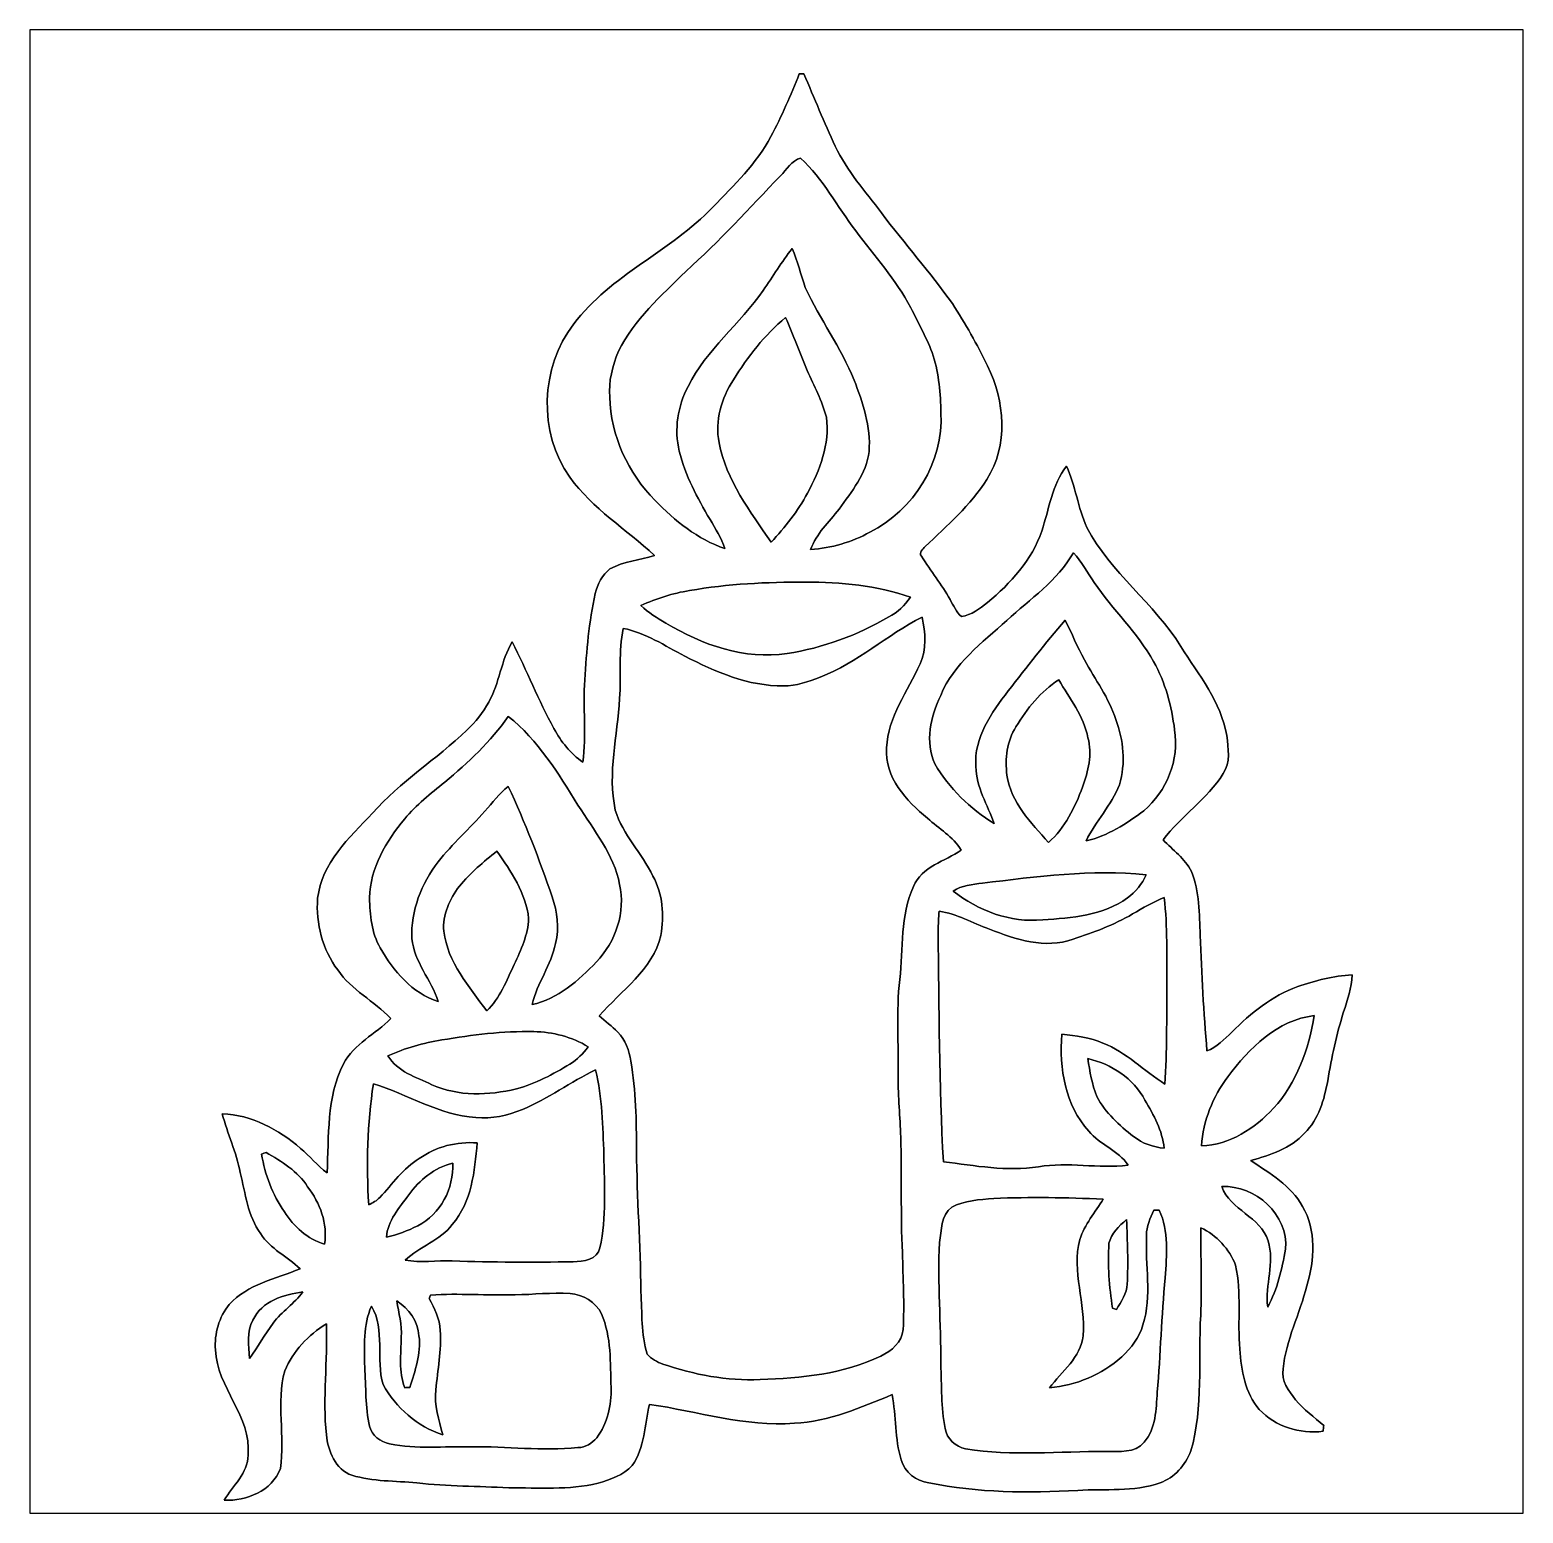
# Model space of a CAD drawing. Header units: centimetres. Extents: x -16.8 to 16.8, y -16.7 to 16.7.
import ezdxf

# ---------------------------------------------------------------- set-up
doc = ezdxf.new("R2010")
doc.units = ezdxf.units.CM
doc.header["$MEASUREMENT"] = 0
doc.layers.add('Layer 1', color=7, linetype='Continuous')

msp = doc.modelspace()

# ---------------------------------------------------------------- linework, layer by layer
at = {"layer": 'Layer 1', "color": 7}
for points, knots in [([(-16.77458, 16.66875), (-16.77458, 16.66875), (16.77458, 16.66875), (16.77458, 16.66875), (16.77458, 16.66875), (16.77458, 16.66875), (16.77458, -16.66875), (16.77458, -16.66875), (16.77458, -16.66875), (16.77458, -16.66875), (-16.77458, -16.66875), (-16.77458, -16.66875), (-16.77458, -16.66875), (-16.77458, -16.66875), (-16.77458, 16.66875), (-16.77458, 16.66875), (-16.77458, 16.66875), (-16.77458, 16.66875), (-16.77458, 16.66875), (-16.77458, 16.66875)], [0, 0, 0, 0, 0.16666667, 0.16666667, 0.16666667, 0.16666667, 0.33333333, 0.33333333, 0.33333333, 0.33333333, 0.5, 0.5, 0.5, 0.5, 0.66666667, 0.66666667, 0.66666667, 0.66666667, 1, 1, 1, 1]), ([(0.51294, 15.68097), (0.31891, 15.20296), (0.1203, 14.72565), (-0.12771, 14.27268), (-0.12771, 14.27268), (-0.44556, 13.65814), (-0.95885, 13.17907), (-1.43087, 12.68448), (-1.43087, 12.68448), (-2.37278, 11.69423), (-3.72251, 11.16295), (-4.55436, 10.05805), (-4.55436, 10.05805), (-5.30895, 9.08438), (-5.3594, 7.62035), (-4.6415, 6.61282), (-4.6415, 6.61282), (-4.13209, 5.90444), (-3.37538, 5.44124), (-2.74214, 4.8581), (-2.74214, 4.8581), (-3.07058, 4.73992), (-3.43606, 4.72616), (-3.74368, 4.55189), (-3.74368, 4.55189), (-3.91583, 4.41889), (-4.01884, 4.20899), (-4.07035, 4.00085), (-4.07035, 4.00085), (-4.21675, 3.36338), (-4.26438, 2.70898), (-4.30953, 2.05775), (-4.30953, 2.05775), (-4.35398, 1.44286), (-4.26473, 0.82374), (-4.34904, 0.21061), (-4.34904, 0.21061), (-4.62844, 0.3997), (-4.84046, 0.67028), (-4.99921, 0.9652), (-4.99921, 0.9652), (-5.34882, 1.59561), (-5.6074, 2.27154), (-5.93831, 2.91112), (-5.93831, 2.91112), (-6.18913, 2.49555), (-6.22371, 1.98438), (-6.46501, 1.56139), (-6.46501, 1.56139), (-6.59589, 1.32644), (-6.76169, 1.11019), (-6.95854, 0.92604), (-6.95854, 0.92604), (-7.63905, 0.27517), (-8.45503, -0.22789), (-9.07874, -0.94015), (-9.07874, -0.94015), (-9.59767, -1.48308), (-10.21821, -2.06234), (-10.30887, -2.85044), (-10.30887, -2.85044), (-10.35332, -3.41665), (-10.19704, -4.00121), (-9.85802, -4.45911), (-9.85802, -4.45911), (-9.54758, -4.91137), (-9.04169, -5.16043), (-8.66669, -5.5499), (-8.66669, -5.5499), (-9.00007, -5.90903), (-9.50101, -6.11293), (-9.72467, -6.57225), (-9.72467, -6.57225), (-10.11873, -7.32649), (-10.05064, -8.20032), (-10.09791, -9.02088), (-10.09791, -9.02088), (-10.31593, -8.85896), (-10.48456, -8.64235), (-10.69375, -8.47055), (-10.69375, -8.47055), (-11.18341, -8.04827), (-11.79089, -7.71349), (-12.45094, -7.69267), (-12.45094, -7.69267), (-12.3384, -8.13929), (-12.13344, -8.55839), (-12.04842, -9.01347), (-12.04842, -9.01347), (-11.92706, -9.47879), (-11.88367, -9.99102), (-11.5891, -10.38966), (-11.5891, -10.38966), (-11.37673, -10.73467), (-10.98197, -10.89554), (-10.70539, -11.17776), (-10.70539, -11.17776), (-11.2522, -11.40037), (-11.88156, -11.52137), (-12.29395, -11.97716), (-12.29395, -11.97716), (-12.52679, -12.25797), (-12.63368, -12.63579), (-12.6051, -12.99845), (-12.6051, -12.99845), (-12.57512, -13.84829), (-11.78842, -14.49105), (-11.87344, -15.36277), (-11.87344, -15.36277), (-11.86921, -15.77305), (-12.21493, -16.04963), (-12.40861, -16.37877), (-12.40861, -16.37877), (-11.90413, -16.39993), (-11.33546, -16.17063), (-11.14707, -15.66862), (-11.14707, -15.66862), (-11.03454, -14.94084), (-11.24726, -14.18802), (-11.049, -13.46976), (-11.049, -13.46976), (-10.86273, -13.0302), (-10.51913, -12.66014), (-10.11167, -12.41496), (-10.11167, -12.41496), (-10.08592, -13.24539), (-10.19704, -14.07795), (-10.11379, -14.90733), (-10.11379, -14.90733), (-10.07216, -15.26999), (-9.91799, -15.6905), (-9.5377, -15.81609), (-9.5377, -15.81609), (-9.06639, -15.96319), (-8.56368, -15.93956), (-8.0772, -15.99036), (-8.0772, -15.99036), (-7.39281, -16.06232), (-6.70384, -16.06691), (-6.01698, -16.09725), (-6.01698, -16.09725), (-5.34741, -16.10289), (-4.66513, -16.15017), (-4.0072, -15.99706), (-4.0072, -15.99706), (-3.73063, -15.91345), (-3.44241, -15.81609), (-3.24097, -15.59807), (-3.24097, -15.59807), (-2.95346, -15.19696), (-2.96968, -14.68367), (-2.85433, -14.224), (-2.85433, -14.224), (-1.77059, -14.37957), (-0.70309, -14.73447), (0.40499, -14.6498), (0.40499, -14.6498), (1.17934, -14.61311), (1.89406, -14.29279), (2.60103, -14.00563), (2.60103, -14.00563), (2.68676, -14.49141), (2.65959, -14.99517), (2.8, -15.47107), (2.8, -15.47107), (2.87761, -15.748), (3.13902, -15.9512), (3.42194, -15.98612), (3.42194, -15.98612), (4.52155, -16.21367), (5.65326, -16.22037), (6.77051, -16.15722), (6.77051, -16.15722), (7.3854, -16.11701), (8.02393, -16.19885), (8.61624, -15.98718), (8.61624, -15.98718), (8.94574, -15.87535), (9.18492, -15.58678), (9.31122, -15.27175), (9.31122, -15.27175), (9.59661, -14.27939), (9.4682, -13.23552), (9.53064, -12.21916), (9.53064, -12.21916), (9.56381, -11.56441), (9.52429, -10.90895), (9.53347, -10.25419), (9.53347, -10.25419), (9.88624, -10.42353), (10.17552, -10.73115), (10.31381, -11.09839), (10.31381, -11.09839), (10.45351, -11.71716), (10.35262, -12.35675), (10.40977, -12.98399), (10.40977, -12.98399), (10.44434, -13.45918), (10.52512, -13.96718), (10.84756, -14.34042), (10.84756, -14.34042), (11.21269, -14.72318), (11.75844, -14.89498), (12.28055, -14.82866), (12.28055, -14.82866), (12.28443, -14.78527), (12.28866, -14.74223), (12.2936, -14.6999), (12.2936, -14.6999), (12.07735, -14.51469), (11.85157, -14.3383), (11.66389, -14.12346), (11.66389, -14.12346), (11.50867, -13.92308), (11.3284, -13.69695), (11.38308, -13.42461), (11.38308, -13.42461), (11.44305, -12.77479), (11.75949, -12.18636), (11.91613, -11.55841), (11.91613, -11.55841), (12.0904, -10.98127), (12.1285, -10.31205), (11.81876, -9.77406), (11.81876, -9.77406), (11.56088, -9.30169), (11.08322, -9.03252), (10.65389, -8.74113), (10.65389, -8.74113), (11.09098, -8.62189), (11.55171, -8.47125), (11.86497, -8.12518), (11.86497, -8.12518), (12.18318, -7.81438), (12.30806, -7.37341), (12.38391, -6.94866), (12.38391, -6.94866), (12.47387, -6.42796), (12.579, -5.90868), (12.74198, -5.40526), (12.74198, -5.40526), (12.82594, -5.13292), (12.92648, -4.85987), (12.93142, -4.57129), (12.93142, -4.57129), (12.51338, -4.59246), (12.10416, -4.70006), (11.7094, -4.83482), (11.7094, -4.83482), (11.13684, -5.04049), (10.6553, -5.42996), (10.23267, -5.85823), (10.23267, -5.85823), (10.05981, -6.01627), (9.89401, -6.19619), (9.6707, -6.28156), (9.6707, -6.28156), (9.59979, -5.41655), (9.54758, -4.54978), (9.52077, -3.68194), (9.52077, -3.68194), (9.49995, -3.19969), (9.50736, -2.70087), (9.32462, -2.24473), (9.32462, -2.24473), (9.17469, -1.95827), (8.90552, -1.76354), (8.68362, -1.53741), (8.68362, -1.53741), (9.08438, -0.99519), (9.68234, -0.62971), (10.03406, -0.04833), (10.03406, -0.04833), (10.21045, 0.20355), (10.14307, 0.52211), (10.11802, 0.80539), (10.11802, 0.80539), (9.9889, 1.56316), (9.48231, 2.17346), (9.08614, 2.80599), (9.08614, 2.80599), (8.48819, 3.78389), (7.50429, 4.46405), (6.97124, 5.48746), (6.97124, 5.48746), (6.77051, 5.92984), (6.72112, 6.42444), (6.51263, 6.86435), (6.51263, 6.86435), (6.18666, 6.44066), (6.12775, 5.89456), (5.95771, 5.40385), (5.95771, 5.40385), (5.73969, 4.75298), (5.25674, 4.23122), (4.74274, 3.79483), (4.74274, 3.79483), (4.56812, 3.66219), (4.37832, 3.51825), (4.15678, 3.48298), (4.15678, 3.48298), (4.03684, 3.58281), (3.97898, 3.73415), (3.89819, 3.86327), (3.89819, 3.86327), (3.71193, 4.20582), (3.46604, 4.51026), (3.2572, 4.83799), (3.2572, 4.83799), (3.1877, 4.92266), (3.28754, 4.99498), (3.34045, 5.0546), (3.34045, 5.0546), (3.83505, 5.52626), (4.35963, 5.97994), (4.72616, 6.56484), (4.72616, 6.56484), (5.20982, 7.32614), (5.13151, 8.33261), (4.74133, 9.11719), (4.74133, 9.11719), (4.50427, 9.59732), (4.24709, 10.06863), (3.95182, 10.51525), (3.95182, 10.51525), (3.45017, 11.21692), (2.87902, 11.86533), (2.35938, 12.55324), (2.35938, 12.55324), (1.99602, 13.04149), (1.58009, 13.49904), (1.31798, 14.05396), (1.31798, 14.05396), (1.06504, 14.58736), (0.85478, 15.13946), (0.61136, 15.67709), (0.61136, 15.67709), (0.58667, 15.67815), (0.53763, 15.68027), (0.51294, 15.68097)], [0, 0, 0, 0, 0.01162791, 0.01162791, 0.01162791, 0.01162791, 0.02325581, 0.02325581, 0.02325581, 0.02325581, 0.03488372, 0.03488372, 0.03488372, 0.03488372, 0.04651163, 0.04651163, 0.04651163, 0.04651163, 0.05813953, 0.05813953, 0.05813953, 0.05813953, 0.06976744, 0.06976744, 0.06976744, 0.06976744, 0.08139535, 0.08139535, 0.08139535, 0.08139535, 0.09302326, 0.09302326, 0.09302326, 0.09302326, 0.10465116, 0.10465116, 0.10465116, 0.10465116, 0.11627907, 0.11627907, 0.11627907, 0.11627907, 0.12790698, 0.12790698, 0.12790698, 0.12790698, 0.13953488, 0.13953488, 0.13953488, 0.13953488, 0.15116279, 0.15116279, 0.15116279, 0.15116279, 0.1627907, 0.1627907, 0.1627907, 0.1627907, 0.1744186, 0.1744186, 0.1744186, 0.1744186, 0.18604651, 0.18604651, 0.18604651, 0.18604651, 0.19767442, 0.19767442, 0.19767442, 0.19767442, 0.20930233, 0.20930233, 0.20930233, 0.20930233, 0.22093023, 0.22093023, 0.22093023, 0.22093023, 0.23255814, 0.23255814, 0.23255814, 0.23255814, 0.24418605, 0.24418605, 0.24418605, 0.24418605, 0.25581395, 0.25581395, 0.25581395, 0.25581395, 0.26744186, 0.26744186, 0.26744186, 0.26744186, 0.27906977, 0.27906977, 0.27906977, 0.27906977, 0.29069767, 0.29069767, 0.29069767, 0.29069767, 0.30232558, 0.30232558, 0.30232558, 0.30232558, 0.31395349, 0.31395349, 0.31395349, 0.31395349, 0.3255814, 0.3255814, 0.3255814, 0.3255814, 0.3372093, 0.3372093, 0.3372093, 0.3372093, 0.34883721, 0.34883721, 0.34883721, 0.34883721, 0.36046512, 0.36046512, 0.36046512, 0.36046512, 0.37209302, 0.37209302, 0.37209302, 0.37209302, 0.38372093, 0.38372093, 0.38372093, 0.38372093, 0.39534884, 0.39534884, 0.39534884, 0.39534884, 0.40697674, 0.40697674, 0.40697674, 0.40697674, 0.41860465, 0.41860465, 0.41860465, 0.41860465, 0.43023256, 0.43023256, 0.43023256, 0.43023256, 0.44186047, 0.44186047, 0.44186047, 0.44186047, 0.45348837, 0.45348837, 0.45348837, 0.45348837, 0.46511628, 0.46511628, 0.46511628, 0.46511628, 0.47674419, 0.47674419, 0.47674419, 0.47674419, 0.48837209, 0.48837209, 0.48837209, 0.48837209, 0.5, 0.5, 0.5, 0.5, 0.51162791, 0.51162791, 0.51162791, 0.51162791, 0.52325581, 0.52325581, 0.52325581, 0.52325581, 0.53488372, 0.53488372, 0.53488372, 0.53488372, 0.54651163, 0.54651163, 0.54651163, 0.54651163, 0.55813953, 0.55813953, 0.55813953, 0.55813953, 0.56976744, 0.56976744, 0.56976744, 0.56976744, 0.58139535, 0.58139535, 0.58139535, 0.58139535, 0.59302326, 0.59302326, 0.59302326, 0.59302326, 0.60465116, 0.60465116, 0.60465116, 0.60465116, 0.61627907, 0.61627907, 0.61627907, 0.61627907, 0.62790698, 0.62790698, 0.62790698, 0.62790698, 0.63953488, 0.63953488, 0.63953488, 0.63953488, 0.65116279, 0.65116279, 0.65116279, 0.65116279, 0.6627907, 0.6627907, 0.6627907, 0.6627907, 0.6744186, 0.6744186, 0.6744186, 0.6744186, 0.68604651, 0.68604651, 0.68604651, 0.68604651, 0.69767442, 0.69767442, 0.69767442, 0.69767442, 0.70930233, 0.70930233, 0.70930233, 0.70930233, 0.72093023, 0.72093023, 0.72093023, 0.72093023, 0.73255814, 0.73255814, 0.73255814, 0.73255814, 0.74418605, 0.74418605, 0.74418605, 0.74418605, 0.75581395, 0.75581395, 0.75581395, 0.75581395, 0.76744186, 0.76744186, 0.76744186, 0.76744186, 0.77906977, 0.77906977, 0.77906977, 0.77906977, 0.79069767, 0.79069767, 0.79069767, 0.79069767, 0.80232558, 0.80232558, 0.80232558, 0.80232558, 0.81395349, 0.81395349, 0.81395349, 0.81395349, 0.8255814, 0.8255814, 0.8255814, 0.8255814, 0.8372093, 0.8372093, 0.8372093, 0.8372093, 0.84883721, 0.84883721, 0.84883721, 0.84883721, 0.86046512, 0.86046512, 0.86046512, 0.86046512, 0.87209302, 0.87209302, 0.87209302, 0.87209302, 0.88372093, 0.88372093, 0.88372093, 0.88372093, 0.89534884, 0.89534884, 0.89534884, 0.89534884, 0.90697674, 0.90697674, 0.90697674, 0.90697674, 0.91860465, 0.91860465, 0.91860465, 0.91860465, 0.93023256, 0.93023256, 0.93023256, 0.93023256, 0.94186047, 0.94186047, 0.94186047, 0.94186047, 0.95348837, 0.95348837, 0.95348837, 0.95348837, 0.96511628, 0.96511628, 0.96511628, 0.96511628, 0.97674419, 0.97674419, 0.97674419, 0.97674419, 1, 1, 1, 1]), ([(0.08643, 13.38933), (0.23142, 13.52303), (0.33867, 13.73187), (0.54046, 13.78656), (0.54046, 13.78656), (1.0474, 13.31877), (1.36419, 12.69436), (1.78047, 12.15214), (1.78047, 12.15214), (2.19357, 11.57781), (2.6924, 11.05994), (3.01519, 10.42423), (3.01519, 10.42423), (3.19405, 10.06898), (3.38878, 9.71903), (3.52319, 9.34367), (3.52319, 9.34367), (3.64666, 8.9281), (3.69076, 8.49312), (3.69111, 8.06097), (3.69111, 8.06097), (3.76484, 6.95219), (3.07728, 5.8734), (2.09973, 5.37916), (2.09973, 5.37916), (1.69016, 5.15373), (1.23261, 5.01791), (0.76553, 4.99145), (0.76553, 4.99145), (0.89676, 5.34564), (1.17722, 5.60705), (1.40829, 5.89456), (1.40829, 5.89456), (1.68592, 6.29356), (2.02248, 6.6929), (2.07963, 7.19455), (2.07963, 7.19455), (2.12443, 7.74947), (1.94204, 8.28887), (1.74237, 8.79828), (1.74237, 8.79828), (1.45027, 9.52747), (0.97543, 10.16388), (0.64699, 10.87438), (0.64699, 10.87438), (0.54963, 11.16859), (0.47378, 11.47057), (0.3496, 11.75526), (0.3496, 11.75526), (0.11501, 11.45364), (-0.07902, 11.12379), (-0.29986, 10.81264), (-0.29986, 10.81264), (-0.81844, 10.05946), (-1.57198, 9.48267), (-1.98755, 8.65646), (-1.98755, 8.65646), (-2.21968, 8.21267), (-2.30152, 7.69161), (-2.18581, 7.2009), (-2.18581, 7.2009), (-2.04788, 6.65268), (-1.77871, 6.14997), (-1.49331, 5.66596), (-1.49331, 5.66596), (-1.37336, 5.45289), (-1.23366, 5.24651), (-1.1617, 5.0105), (-1.1617, 5.0105), (-1.76989, 5.22111), (-2.28529, 5.63421), (-2.72768, 6.09212), (-2.72768, 6.09212), (-3.33763, 6.70348), (-3.72428, 7.54768), (-3.74791, 8.41516), (-3.74791, 8.41516), (-3.77613, 8.76794), (-3.68618, 9.12036), (-3.55036, 9.44386), (-3.55036, 9.44386), (-3.19652, 10.15753), (-2.59398, 10.69269), (-2.03412, 11.24126), (-2.03412, 11.24126), (-1.28834, 11.91789), (-0.60713, 12.66049), (0.08643, 13.38933)], [0, 0, 0, 0, 0.04347826, 0.04347826, 0.04347826, 0.04347826, 0.08695652, 0.08695652, 0.08695652, 0.08695652, 0.13043478, 0.13043478, 0.13043478, 0.13043478, 0.17391304, 0.17391304, 0.17391304, 0.17391304, 0.2173913, 0.2173913, 0.2173913, 0.2173913, 0.26086957, 0.26086957, 0.26086957, 0.26086957, 0.30434783, 0.30434783, 0.30434783, 0.30434783, 0.34782609, 0.34782609, 0.34782609, 0.34782609, 0.39130435, 0.39130435, 0.39130435, 0.39130435, 0.43478261, 0.43478261, 0.43478261, 0.43478261, 0.47826087, 0.47826087, 0.47826087, 0.47826087, 0.52173913, 0.52173913, 0.52173913, 0.52173913, 0.56521739, 0.56521739, 0.56521739, 0.56521739, 0.60869565, 0.60869565, 0.60869565, 0.60869565, 0.65217391, 0.65217391, 0.65217391, 0.65217391, 0.69565217, 0.69565217, 0.69565217, 0.69565217, 0.73913043, 0.73913043, 0.73913043, 0.73913043, 0.7826087, 0.7826087, 0.7826087, 0.7826087, 0.82608696, 0.82608696, 0.82608696, 0.82608696, 0.86956522, 0.86956522, 0.86956522, 0.86956522, 0.91304348, 0.91304348, 0.91304348, 0.91304348, 1, 1, 1, 1]), ([(-0.96908, 8.80181), (-0.64488, 9.31862), (-0.26741, 9.81287), (0.20461, 10.2041), (0.20461, 10.2041), (0.37394, 9.80969), (0.52529, 9.40788), (0.68897, 9.01136), (0.68897, 9.01136), (0.84384, 8.66634), (1.02694, 8.33049), (1.11972, 7.96114), (1.11972, 7.96114), (1.20544, 7.36), (0.97014, 6.77439), (0.69638, 6.25263), (0.69638, 6.25263), (0.47554, 5.85082), (0.19156, 5.48675), (-0.11994, 5.15161), (-0.11994, 5.15161), (-0.5909, 5.84482), (-1.13065, 6.54614), (-1.29081, 7.38999), (-1.29081, 7.38999), (-1.38783, 7.88317), (-1.23331, 8.38694), (-0.96908, 8.80181)], [0, 0, 0, 0, 0.125, 0.125, 0.125, 0.125, 0.25, 0.25, 0.25, 0.25, 0.375, 0.375, 0.375, 0.375, 0.5, 0.5, 0.5, 0.5, 0.625, 0.625, 0.625, 0.625, 0.75, 0.75, 0.75, 0.75, 1, 1, 1, 1]), ([(5.17631, 3.39654), (5.69807, 3.87809), (6.3119, 4.28449), (6.67173, 4.91455), (6.67173, 4.91455), (6.85553, 4.71241), (6.98571, 4.46969), (7.14022, 4.24603), (7.14022, 4.24603), (7.55332, 3.6322), (8.10895, 3.12491), (8.47055, 2.47438), (8.47055, 2.47438), (8.73513, 2.00201), (8.87695, 1.46861), (8.94433, 0.93345), (8.94433, 0.93345), (9.05475, 0.26529), (8.76476, -0.4445), (8.255, -0.88159), (8.255, -0.88159), (7.86483, -1.17404), (7.43761, -1.45027), (6.95642, -1.56104), (6.95642, -1.56104), (7.16739, -1.11795), (7.52898, -0.75847), (7.70255, -0.29633), (7.70255, -0.29633), (7.84966, 0.18239), (7.80097, 0.7052), (7.62353, 1.16875), (7.62353, 1.16875), (7.46584, 1.65382), (7.1628, 2.06798), (6.91762, 2.50896), (6.91762, 2.50896), (6.75993, 2.79964), (6.63575, 3.10691), (6.48582, 3.40113), (6.48582, 3.40113), (6.04097, 2.88678), (5.62398, 2.34915), (5.20771, 1.81187), (5.20771, 1.81187), (4.82882, 1.31939), (4.43195, 0.76694), (4.48028, 0.10901), (4.48028, 0.10901), (4.4891, -0.35454), (4.7371, -0.75001), (4.89373, -1.16981), (4.89373, -1.16981), (4.35081, -0.83855), (3.87914, -0.37888), (3.55529, 0.16969), (3.55529, 0.16969), (3.32987, 0.66781), (3.46851, 1.23543), (3.689, 1.70991), (3.689, 1.70991), (3.98004, 2.42605), (4.62315, 2.89243), (5.17631, 3.39654)], [0, 0, 0, 0, 0.05882353, 0.05882353, 0.05882353, 0.05882353, 0.11764706, 0.11764706, 0.11764706, 0.11764706, 0.17647059, 0.17647059, 0.17647059, 0.17647059, 0.23529412, 0.23529412, 0.23529412, 0.23529412, 0.29411765, 0.29411765, 0.29411765, 0.29411765, 0.35294118, 0.35294118, 0.35294118, 0.35294118, 0.41176471, 0.41176471, 0.41176471, 0.41176471, 0.47058824, 0.47058824, 0.47058824, 0.47058824, 0.52941176, 0.52941176, 0.52941176, 0.52941176, 0.58823529, 0.58823529, 0.58823529, 0.58823529, 0.64705882, 0.64705882, 0.64705882, 0.64705882, 0.70588235, 0.70588235, 0.70588235, 0.70588235, 0.76470588, 0.76470588, 0.76470588, 0.76470588, 0.82352941, 0.82352941, 0.82352941, 0.82352941, 0.88235294, 0.88235294, 0.88235294, 0.88235294, 1, 1, 1, 1]), ([(-1.95298, 4.06682), (-1.09361, 4.21605), (-0.21872, 4.26014), (0.65264, 4.2545), (0.65264, 4.2545), (1.44886, 4.26438), (2.2539, 4.17371), (3.01061, 3.9176), (3.01061, 3.9176), (2.88149, 3.73592), (2.72168, 3.57752), (2.52095, 3.47521), (2.52095, 3.47521), (1.8221, 3.06176), (1.04316, 2.77848), (0.24095, 2.65148), (0.24095, 2.65148), (-0.72178, 2.50754), (-1.67181, 2.84551), (-2.48673, 3.3334), (-2.48673, 3.3334), (-2.68111, 3.4544), (-2.88396, 3.56835), (-3.04729, 3.73133), (-3.04729, 3.73133), (-2.69663, 3.88444), (-2.33221, 4.00756), (-1.95298, 4.06682)], [0, 0, 0, 0, 0.125, 0.125, 0.125, 0.125, 0.25, 0.25, 0.25, 0.25, 0.375, 0.375, 0.375, 0.375, 0.5, 0.5, 0.5, 0.5, 0.625, 0.625, 0.625, 0.625, 0.75, 0.75, 0.75, 0.75, 1, 1, 1, 1]), ([(0.98072, 2.12055), (1.81575, 2.44193), (2.47897, 3.07305), (3.27307, 3.46745), (3.27307, 3.46745), (3.34151, 3.12244), (3.38102, 2.74567), (3.22474, 2.41829), (3.22474, 2.41829), (2.94675, 1.80234), (2.50402, 1.23296), (2.47368, 0.53199), (2.47368, 0.53199), (2.42217, -0.13194), (2.91783, -0.6604), (3.39337, -1.05198), (3.39337, -1.05198), (3.64878, -1.28552), (3.96734, -1.46368), (4.15078, -1.76459), (4.15078, -1.76459), (3.78989, -2.02212), (3.25861, -2.13113), (3.0801, -2.58692), (3.0801, -2.58692), (2.77248, -3.23956), (2.85186, -3.97757), (2.7686, -4.67466), (2.7686, -4.67466), (2.68887, -5.40138), (2.74461, -6.13234), (2.73438, -6.86153), (2.73438, -6.86153), (2.72874, -7.31379), (2.77742, -7.76393), (2.79083, -8.21549), (2.79083, -8.21549), (2.82363, -9.0805), (2.78024, -9.94728), (2.83139, -10.81229), (2.83139, -10.81229), (2.83704, -11.38873), (2.88149, -11.96728), (2.84339, -12.54372), (2.84339, -12.54372), (2.82469, -12.82418), (2.58445, -13.02738), (2.34421, -13.13709), (2.34421, -13.13709), (1.50248, -13.54314), (0.55316, -13.63733), (-0.36971, -13.6652), (-0.36971, -13.6652), (-1.11266, -13.70154), (-1.8542, -13.55584), (-2.55517, -13.31771), (-2.55517, -13.31771), (-2.68711, -13.27467), (-2.80917, -13.19989), (-2.90407, -13.09864), (-2.90407, -13.09864), (-3.04765, -12.64532), (-3.01731, -12.16378), (-3.04518, -11.69529), (-3.04518, -11.69529), (-3.05999, -10.63554), (-3.13231, -9.57792), (-3.14819, -8.51853), (-3.14819, -8.51853), (-3.14149, -7.84825), (-3.16406, -7.1755), (-3.2699, -6.51298), (-3.2699, -6.51298), (-3.31188, -6.27662), (-3.39161, -6.03144), (-3.56447, -5.85787), (-3.56447, -5.85787), (-3.69711, -5.72699), (-3.84246, -5.60952), (-3.98568, -5.49169), (-3.98568, -5.49169), (-3.48721, -4.92654), (-2.78059, -4.4577), (-2.59609, -3.68229), (-2.59609, -3.68229), (-2.52236, -3.23638), (-2.55446, -2.75167), (-2.77566, -2.34915), (-2.77566, -2.34915), (-3.02895, -1.83938), (-3.44946, -1.41817), (-3.62162, -0.86854), (-3.62162, -0.86854), (-3.80083, -0.03422), (-3.57082, 0.8061), (-3.5239, 1.64112), (-3.5239, 1.64112), (-3.49109, 2.16606), (-3.55177, 2.69769), (-3.44205, 3.21592), (-3.44205, 3.21592), (-2.93793, 3.12032), (-2.50896, 2.82222), (-2.05916, 2.59433), (-2.05916, 2.59433), (-1.37301, 2.23591), (-0.62936, 1.91382), (0.1591, 1.92546), (0.1591, 1.92546), (0.44485, 1.91982), (0.7172, 2.02247), (0.98072, 2.12055)], [0, 0, 0, 0, 0.03448276, 0.03448276, 0.03448276, 0.03448276, 0.06896552, 0.06896552, 0.06896552, 0.06896552, 0.10344828, 0.10344828, 0.10344828, 0.10344828, 0.13793103, 0.13793103, 0.13793103, 0.13793103, 0.17241379, 0.17241379, 0.17241379, 0.17241379, 0.20689655, 0.20689655, 0.20689655, 0.20689655, 0.24137931, 0.24137931, 0.24137931, 0.24137931, 0.27586207, 0.27586207, 0.27586207, 0.27586207, 0.31034483, 0.31034483, 0.31034483, 0.31034483, 0.34482759, 0.34482759, 0.34482759, 0.34482759, 0.37931034, 0.37931034, 0.37931034, 0.37931034, 0.4137931, 0.4137931, 0.4137931, 0.4137931, 0.44827586, 0.44827586, 0.44827586, 0.44827586, 0.48275862, 0.48275862, 0.48275862, 0.48275862, 0.51724138, 0.51724138, 0.51724138, 0.51724138, 0.55172414, 0.55172414, 0.55172414, 0.55172414, 0.5862069, 0.5862069, 0.5862069, 0.5862069, 0.62068966, 0.62068966, 0.62068966, 0.62068966, 0.65517241, 0.65517241, 0.65517241, 0.65517241, 0.68965517, 0.68965517, 0.68965517, 0.68965517, 0.72413793, 0.72413793, 0.72413793, 0.72413793, 0.75862069, 0.75862069, 0.75862069, 0.75862069, 0.79310345, 0.79310345, 0.79310345, 0.79310345, 0.82758621, 0.82758621, 0.82758621, 0.82758621, 0.86206897, 0.86206897, 0.86206897, 0.86206897, 0.89655172, 0.89655172, 0.89655172, 0.89655172, 0.93103448, 0.93103448, 0.93103448, 0.93103448, 1, 1, 1, 1]), ([(5.38057, 1.00506), (5.6261, 1.41288), (5.93796, 1.80305), (6.34259, 2.06163), (6.34259, 2.06163), (6.58601, 1.64289), (6.89963, 1.24354), (6.9977, 0.75812), (6.9977, 0.75812), (7.10106, 0.38629), (6.99805, 0.00459), (6.87811, -0.3489), (6.87811, -0.3489), (6.70207, -0.80433), (6.4897, -1.27), (6.11152, -1.5942), (6.11152, -1.5942), (5.72241, -1.15041), (5.26062, -0.69709), (5.17807, -0.08361), (5.17807, -0.08361), (5.12939, 0.28963), (5.17631, 0.68263), (5.38057, 1.00506)], [0, 0, 0, 0, 0.14285714, 0.14285714, 0.14285714, 0.14285714, 0.28571429, 0.28571429, 0.28571429, 0.28571429, 0.42857143, 0.42857143, 0.42857143, 0.42857143, 0.57142857, 0.57142857, 0.57142857, 0.57142857, 0.71428571, 0.71428571, 0.71428571, 0.71428571, 1, 1, 1, 1]), ([(-6.0265, 1.23719), (-5.35305, 0.70767), (-4.9082, -0.04092), (-4.45982, -0.75671), (-4.45982, -0.75671), (-4.10281, -1.32186), (-3.65407, -1.86231), (-3.5246, -2.53753), (-3.5246, -2.53753), (-3.38737, -3.15666), (-3.60715, -3.82905), (-4.04636, -4.27884), (-4.04636, -4.27884), (-4.44535, -4.69829), (-4.90714, -5.11563), (-5.49204, -5.23663), (-5.49204, -5.23663), (-5.37492, -4.75756), (-5.05919, -4.3494), (-4.96358, -3.86221), (-4.96358, -3.86221), (-4.87327, -3.51402), (-4.92372, -3.15136), (-5.03978, -2.81728), (-5.03978, -2.81728), (-5.33329, -1.97661), (-5.64515, -1.13983), (-6.02686, -0.33479), (-6.02686, -0.33479), (-6.23041, -0.49142), (-6.37646, -0.70697), (-6.5532, -0.89041), (-6.5532, -0.89041), (-6.8894, -1.28235), (-7.27992, -1.62454), (-7.6013, -2.02918), (-7.6013, -2.02918), (-7.97489, -2.51813), (-8.22008, -3.12984), (-8.19185, -3.75109), (-8.19185, -3.75109), (-8.14035, -4.27778), (-7.7597, -4.68207), (-7.59813, -5.16961), (-7.59813, -5.16961), (-8.18797, -4.98369), (-8.60637, -4.48416), (-8.9027, -3.96487), (-8.9027, -3.96487), (-9.09779, -3.62444), (-9.13483, -3.22439), (-9.14471, -2.83986), (-9.14471, -2.83986), (-9.12918, -2.16888), (-8.77076, -1.56774), (-8.35343, -1.06645), (-8.35343, -1.06645), (-8.09837, -0.74436), (-7.76464, -0.50059), (-7.45384, -0.23707), (-7.45384, -0.23707), (-6.92679, 0.20073), (-6.4195, 0.67204), (-6.0265, 1.23719)], [0, 0, 0, 0, 0.05882353, 0.05882353, 0.05882353, 0.05882353, 0.11764706, 0.11764706, 0.11764706, 0.11764706, 0.17647059, 0.17647059, 0.17647059, 0.17647059, 0.23529412, 0.23529412, 0.23529412, 0.23529412, 0.29411765, 0.29411765, 0.29411765, 0.29411765, 0.35294118, 0.35294118, 0.35294118, 0.35294118, 0.41176471, 0.41176471, 0.41176471, 0.41176471, 0.47058824, 0.47058824, 0.47058824, 0.47058824, 0.52941176, 0.52941176, 0.52941176, 0.52941176, 0.58823529, 0.58823529, 0.58823529, 0.58823529, 0.64705882, 0.64705882, 0.64705882, 0.64705882, 0.70588235, 0.70588235, 0.70588235, 0.70588235, 0.76470588, 0.76470588, 0.76470588, 0.76470588, 0.82352941, 0.82352941, 0.82352941, 0.82352941, 0.88235294, 0.88235294, 0.88235294, 0.88235294, 1, 1, 1, 1]), ([(-7.12364, -2.57845), (-6.8767, -2.28106), (-6.58178, -2.02671), (-6.2798, -1.78752), (-6.2798, -1.78752), (-5.97288, -2.24931), (-5.62222, -2.73226), (-5.5693, -3.30235), (-5.5693, -3.30235), (-5.5813, -3.66995), (-5.73899, -4.00861), (-5.89139, -4.33599), (-5.89139, -4.33599), (-6.06566, -4.69829), (-6.2103, -5.10011), (-6.51016, -5.38092), (-6.51016, -5.38092), (-6.90704, -4.83799), (-7.39034, -4.28519), (-7.4736, -3.59163), (-7.4736, -3.59163), (-7.51276, -3.22298), (-7.34131, -2.86491), (-7.12364, -2.57845)], [0, 0, 0, 0, 0.14285714, 0.14285714, 0.14285714, 0.14285714, 0.28571429, 0.28571429, 0.28571429, 0.28571429, 0.42857143, 0.42857143, 0.42857143, 0.42857143, 0.57142857, 0.57142857, 0.57142857, 0.57142857, 0.71428571, 0.71428571, 0.71428571, 0.71428571, 1, 1, 1, 1]), ([(4.62739, -2.5086), (5.84553, -2.36396), (7.07707, -2.19322), (8.30474, -2.32234), (8.30474, -2.32234), (8.21584, -2.52942), (8.06591, -2.70686), (7.88741, -2.84233), (7.88741, -2.84233), (7.33601, -3.23462), (6.63434, -3.29248), (5.98029, -3.3334), (5.98029, -3.3334), (5.25427, -3.40748), (4.53178, -3.12702), (3.96557, -2.68605), (3.96557, -2.68605), (4.16348, -2.56187), (4.40161, -2.54247), (4.62739, -2.5086)], [0, 0, 0, 0, 0.16666667, 0.16666667, 0.16666667, 0.16666667, 0.33333333, 0.33333333, 0.33333333, 0.33333333, 0.5, 0.5, 0.5, 0.5, 0.66666667, 0.66666667, 0.66666667, 0.66666667, 1, 1, 1, 1]), ([(8.001, -3.20216), (8.23031, -3.06634), (8.46349, -2.93511), (8.71044, -2.83245), (8.71044, -2.83245), (8.78875, -3.49038), (8.76512, -4.15396), (8.76723, -4.81542), (8.76723, -4.81542), (8.76582, -5.55272), (8.77464, -6.29109), (8.72631, -7.02733), (8.72631, -7.02733), (8.25712, -6.72818), (7.85848, -6.31049), (7.3339, -6.10447), (7.3339, -6.10447), (7.04286, -5.97923), (6.72536, -5.93372), (6.41174, -5.90726), (6.41174, -5.90726), (6.34612, -6.66891), (6.49005, -7.49864), (7.01463, -8.08426), (7.01463, -8.08426), (7.26793, -8.38588), (7.67891, -8.515), (7.89905, -8.84731), (7.89905, -8.84731), (7.22842, -8.92704), (6.55214, -8.77217), (5.88504, -8.88259), (5.88504, -8.88259), (5.17454, -8.99442), (4.45664, -8.8579), (3.75073, -8.77147), (3.75073, -8.77147), (3.64913, -7.04286), (3.65478, -5.31107), (3.63114, -3.58034), (3.63114, -3.58034), (3.63361, -3.43288), (3.64137, -3.28436), (3.65196, -3.13761), (3.65196, -3.13761), (4.05271, -3.19723), (4.4069, -3.40713), (4.78367, -3.54224), (4.78367, -3.54224), (5.37386, -3.77649), (6.03215, -3.99062), (6.66291, -3.7719), (6.66291, -3.7719), (7.12117, -3.6135), (7.58261, -3.45158), (8.001, -3.20216)], [0, 0, 0, 0, 0.06666667, 0.06666667, 0.06666667, 0.06666667, 0.13333333, 0.13333333, 0.13333333, 0.13333333, 0.2, 0.2, 0.2, 0.2, 0.26666667, 0.26666667, 0.26666667, 0.26666667, 0.33333333, 0.33333333, 0.33333333, 0.33333333, 0.4, 0.4, 0.4, 0.4, 0.46666667, 0.46666667, 0.46666667, 0.46666667, 0.53333333, 0.53333333, 0.53333333, 0.53333333, 0.6, 0.6, 0.6, 0.6, 0.66666667, 0.66666667, 0.66666667, 0.66666667, 0.73333333, 0.73333333, 0.73333333, 0.73333333, 0.8, 0.8, 0.8, 0.8, 0.86666667, 0.86666667, 0.86666667, 0.86666667, 1, 1, 1, 1]), ([(10.14342, -6.86188), (10.60838, -6.21947), (11.25714, -5.58341), (12.08299, -5.48711), (12.08299, -5.48711), (11.96411, -6.24099), (11.684, -6.99523), (11.16859, -7.56991), (11.16859, -7.56991), (10.74314, -8.0197), (10.18611, -8.39787), (9.54617, -8.4141), (9.54617, -8.4141), (9.58956, -7.85107), (9.7984, -7.3085), (10.14342, -6.86188)], [0, 0, 0, 0, 0.2, 0.2, 0.2, 0.2, 0.4, 0.4, 0.4, 0.4, 0.6, 0.6, 0.6, 0.6, 1, 1, 1, 1]), ([(-7.51699, -6.03356), (-6.83613, -5.91749), (-6.1468, -5.83283), (-5.455, -5.84412), (-5.455, -5.84412), (-5.02532, -5.85858), (-4.59458, -5.95736), (-4.2291, -6.1909), (-4.2291, -6.1909), (-4.35222, -6.33307), (-4.47428, -6.48194), (-4.64185, -6.57472), (-4.64185, -6.57472), (-5.01721, -6.80826), (-5.41655, -7.01075), (-5.842, -7.13564), (-5.842, -7.13564), (-6.46606, -7.27886), (-7.14798, -7.30956), (-7.74312, -7.03862), (-7.74312, -7.03862), (-8.09413, -6.87388), (-8.51994, -6.74158), (-8.72949, -6.39092), (-8.72949, -6.39092), (-8.34496, -6.21489), (-7.93291, -6.10447), (-7.51699, -6.03356)], [0, 0, 0, 0, 0.125, 0.125, 0.125, 0.125, 0.25, 0.25, 0.25, 0.25, 0.375, 0.375, 0.375, 0.375, 0.5, 0.5, 0.5, 0.5, 0.625, 0.625, 0.625, 0.625, 0.75, 0.75, 0.75, 0.75, 1, 1, 1, 1]), ([(-5.70724, -7.59425), (-5.12868, -7.35647), (-4.62703, -6.97301), (-4.06294, -6.70631), (-4.06294, -6.70631), (-3.91654, -7.33002), (-3.90031, -7.97489), (-3.87844, -8.61272), (-3.87844, -8.61272), (-3.87174, -9.30804), (-3.80965, -10.02065), (-3.96875, -10.70504), (-3.96875, -10.70504), (-4.01673, -10.9728), (-4.34481, -11.01549), (-4.56883, -11.0176), (-4.56883, -11.0176), (-5.47405, -11.03771), (-6.37999, -11.02819), (-7.28486, -11.00102), (-7.28486, -11.00102), (-7.63764, -10.98762), (-7.99359, -11.04336), (-8.34355, -10.98444), (-8.34355, -10.98444), (-8.02393, -10.674), (-7.55297, -10.54806), (-7.28416, -10.1787), (-7.28416, -10.1787), (-6.84636, -9.67705), (-6.78251, -8.98207), (-6.72218, -8.34778), (-6.72218, -8.34778), (-7.17938, -8.3125), (-7.64999, -8.43068), (-8.02499, -8.69774), (-8.02499, -8.69774), (-8.39011, -8.91328), (-8.62648, -9.27276), (-8.91293, -9.57368), (-8.91293, -9.57368), (-8.98172, -9.64671), (-9.07098, -9.69469), (-9.16058, -9.73737), (-9.16058, -9.73737), (-9.21949, -8.83038), (-9.19092, -7.91598), (-9.05651, -7.0164), (-9.05651, -7.0164), (-8.28746, -7.26158), (-7.57802, -7.72089), (-6.75499, -7.77487), (-6.75499, -7.77487), (-6.39657, -7.81332), (-6.03673, -7.73183), (-5.70724, -7.59425)], [0, 0, 0, 0, 0.06666667, 0.06666667, 0.06666667, 0.06666667, 0.13333333, 0.13333333, 0.13333333, 0.13333333, 0.2, 0.2, 0.2, 0.2, 0.26666667, 0.26666667, 0.26666667, 0.26666667, 0.33333333, 0.33333333, 0.33333333, 0.33333333, 0.4, 0.4, 0.4, 0.4, 0.46666667, 0.46666667, 0.46666667, 0.46666667, 0.53333333, 0.53333333, 0.53333333, 0.53333333, 0.6, 0.6, 0.6, 0.6, 0.66666667, 0.66666667, 0.66666667, 0.66666667, 0.73333333, 0.73333333, 0.73333333, 0.73333333, 0.8, 0.8, 0.8, 0.8, 0.86666667, 0.86666667, 0.86666667, 0.86666667, 1, 1, 1, 1]), ([(6.99417, -6.45336), (7.52263, -6.56908), (8.02146, -6.9021), (8.27864, -7.38611), (8.27864, -7.38611), (8.47513, -7.72054), (8.6681, -8.07332), (8.71149, -8.46596), (8.71149, -8.46596), (8.46208, -8.44515), (8.22149, -8.35942), (8.02322, -8.20455), (8.02322, -8.20455), (7.70008, -7.9569), (7.38752, -7.66974), (7.19702, -7.30462), (7.19702, -7.30462), (7.08625, -7.03333), (7.04109, -6.74053), (6.99417, -6.45336)], [0, 0, 0, 0, 0.16666667, 0.16666667, 0.16666667, 0.16666667, 0.33333333, 0.33333333, 0.33333333, 0.33333333, 0.5, 0.5, 0.5, 0.5, 0.66666667, 0.66666667, 0.66666667, 0.66666667, 1, 1, 1, 1]), ([(-11.46916, -8.56015), (-11.12026, -8.76476), (-10.75302, -8.98031), (-10.53394, -9.33379), (-10.53394, -9.33379), (-10.25807, -9.69574), (-10.07886, -10.16494), (-10.15365, -10.62461), (-10.15365, -10.62461), (-10.53853, -10.51066), (-10.84686, -10.22879), (-11.05606, -9.89295), (-11.05606, -9.89295), (-11.32981, -9.51195), (-11.49138, -9.06074), (-11.56723, -8.60037), (-11.56723, -8.60037), (-11.54254, -8.59014), (-11.4935, -8.57038), (-11.46916, -8.56015)], [0, 0, 0, 0, 0.16666667, 0.16666667, 0.16666667, 0.16666667, 0.33333333, 0.33333333, 0.33333333, 0.33333333, 0.5, 0.5, 0.5, 0.5, 0.66666667, 0.66666667, 0.66666667, 0.66666667, 1, 1, 1, 1]), ([(-8.26276, -9.51794), (-8.02181, -9.17963), (-7.68315, -8.90517), (-7.27534, -8.80286), (-7.27534, -8.80286), (-7.2457, -9.36943), (-7.54874, -9.95398), (-8.06168, -10.21009), (-8.06168, -10.21009), (-8.28358, -10.32616), (-8.52241, -10.40624), (-8.76406, -10.46903), (-8.76406, -10.46903), (-8.73689, -10.09862), (-8.47866, -9.80193), (-8.26276, -9.51794)], [0, 0, 0, 0, 0.2, 0.2, 0.2, 0.2, 0.4, 0.4, 0.4, 0.4, 0.6, 0.6, 0.6, 0.6, 1, 1, 1, 1]), ([(10.00372, -9.32744), (10.75972, -9.29711), (11.5062, -9.95786), (11.4367, -10.73679), (11.4367, -10.73679), (11.35839, -11.18306), (11.25326, -11.63426), (11.03524, -12.03572), (11.03524, -12.03572), (10.97597, -11.54289), (11.19893, -11.03595), (11.04265, -10.55123), (11.04265, -10.55123), (10.87261, -10.0016), (10.19951, -9.86367), (10.00372, -9.32744)], [0, 0, 0, 0, 0.2, 0.2, 0.2, 0.2, 0.4, 0.4, 0.4, 0.4, 0.6, 0.6, 0.6, 0.6, 1, 1, 1, 1]), ([(3.93665, -9.79311), (4.2231, -9.63683), (4.56212, -9.62625), (4.87927, -9.59661), (4.87927, -9.59661), (5.69877, -9.55851), (6.52004, -9.57933), (7.33989, -9.60896), (7.33989, -9.60896), (7.16033, -9.90812), (6.91974, -10.18011), (6.81426, -10.51842), (6.81426, -10.51842), (6.62764, -11.23915), (6.94725, -11.95564), (6.89187, -12.68024), (6.89187, -12.68024), (6.83013, -13.17872), (6.41491, -13.48176), (6.13163, -13.85147), (6.13163, -13.85147), (6.72959, -13.80208), (7.30814, -13.55231), (7.75829, -13.15649), (7.75829, -13.15649), (7.97348, -12.96106), (8.15093, -12.71482), (8.23383, -12.43401), (8.23383, -12.43401), (8.44162, -11.78242), (8.27687, -11.09204), (8.31497, -10.42494), (8.31497, -10.42494), (8.30545, -10.22138), (8.39893, -10.03935), (8.47478, -9.85802), (8.47478, -9.85802), (8.50512, -9.85802), (8.56615, -9.85873), (8.59649, -9.85908), (8.59649, -9.85908), (8.82297, -10.33004), (8.76935, -10.87226), (8.7309, -11.37779), (8.7309, -11.37779), (8.65223, -12.23469), (8.62577, -13.09511), (8.55521, -13.95307), (8.55521, -13.95307), (8.52452, -14.33512), (8.53299, -14.76551), (8.261, -15.07031), (8.261, -15.07031), (8.06309, -15.33278), (7.6895, -15.27281), (7.40586, -15.28374), (7.40586, -15.28374), (6.35459, -15.27492), (5.29343, -15.39628), (4.24991, -15.21989), (4.24991, -15.21989), (4.02343, -15.17967), (3.82729, -14.99694), (3.78777, -14.76834), (3.78777, -14.76834), (3.69711, -14.29067), (3.71369, -13.80067), (3.6897, -13.31771), (3.6897, -13.31771), (3.70346, -12.40614), (3.60821, -11.49526), (3.66395, -10.58439), (3.66395, -10.58439), (3.70276, -10.31734), (3.6957, -9.97444), (3.93665, -9.79311)], [0, 0, 0, 0, 0.05, 0.05, 0.05, 0.05, 0.1, 0.1, 0.1, 0.1, 0.15, 0.15, 0.15, 0.15, 0.2, 0.2, 0.2, 0.2, 0.25, 0.25, 0.25, 0.25, 0.3, 0.3, 0.3, 0.3, 0.35, 0.35, 0.35, 0.35, 0.4, 0.4, 0.4, 0.4, 0.45, 0.45, 0.45, 0.45, 0.5, 0.5, 0.5, 0.5, 0.55, 0.55, 0.55, 0.55, 0.6, 0.6, 0.6, 0.6, 0.65, 0.65, 0.65, 0.65, 0.7, 0.7, 0.7, 0.7, 0.75, 0.75, 0.75, 0.75, 0.8, 0.8, 0.8, 0.8, 0.85, 0.85, 0.85, 0.85, 0.9, 0.9, 0.9, 0.9, 1, 1, 1, 1]), ([(7.46831, -10.60415), (7.52122, -10.38225), (7.69832, -10.21644), (7.86342, -10.07075), (7.86342, -10.07075), (7.88705, -10.55299), (7.90116, -11.03665), (7.88035, -11.51961), (7.88035, -11.51961), (7.87047, -11.73162), (7.74171, -11.91048), (7.64046, -12.08864), (7.64046, -12.08864), (7.61718, -12.08264), (7.57026, -12.07064), (7.54697, -12.06429), (7.54697, -12.06429), (7.48065, -11.58134), (7.43373, -11.09169), (7.46831, -10.60415)], [0, 0, 0, 0, 0.16666667, 0.16666667, 0.16666667, 0.16666667, 0.33333333, 0.33333333, 0.33333333, 0.33333333, 0.5, 0.5, 0.5, 0.5, 0.66666667, 0.66666667, 0.66666667, 0.66666667, 1, 1, 1, 1]), ([(-11.76232, -12.3317), (-11.5697, -11.89884), (-11.06699, -11.75702), (-10.63872, -11.69635), (-10.63872, -11.69635), (-10.83416, -11.95529), (-11.11109, -12.13873), (-11.30794, -12.39732), (-11.30794, -12.39732), (-11.5002, -12.65167), (-11.64802, -12.93636), (-11.8424, -13.1893), (-11.8424, -13.1893), (-11.84804, -12.90567), (-11.92001, -12.58887), (-11.76232, -12.3317)], [0, 0, 0, 0, 0.2, 0.2, 0.2, 0.2, 0.4, 0.4, 0.4, 0.4, 0.6, 0.6, 0.6, 0.6, 1, 1, 1, 1]), ([(-7.77134, -11.77043), (-7.13916, -11.72034), (-6.50628, -11.78172), (-5.8734, -11.76161), (-5.8734, -11.76161), (-5.46206, -11.75491), (-5.05107, -11.70869), (-4.63938, -11.73233), (-4.63938, -11.73233), (-4.34975, -11.75632), (-4.05871, -11.91966), (-3.93277, -12.18918), (-3.93277, -12.18918), (-3.70805, -12.70847), (-3.7338, -13.29337), (-3.71722, -13.84723), (-3.71722, -13.84723), (-3.70205, -14.24552), (-3.79765, -14.65404), (-4.03895, -14.97647), (-4.03895, -14.97647), (-4.14549, -15.09783), (-4.29189, -15.19767), (-4.46088, -15.19484), (-4.46088, -15.19484), (-5.25992, -15.28092), (-6.06108, -15.16415), (-6.86153, -15.1765), (-6.86153, -15.1765), (-7.47148, -15.16098), (-8.09025, -15.24459), (-8.69139, -15.10771), (-8.69139, -15.10771), (-8.89811, -15.07102), (-9.09285, -14.92814), (-9.14294, -14.71718), (-9.14294, -14.71718), (-9.23996, -14.2815), (-9.22267, -13.8303), (-9.25089, -13.38721), (-9.25089, -13.38721), (-9.25936, -12.93178), (-9.29111, -12.44353), (-9.0999, -12.01632), (-9.0999, -12.01632), (-8.78381, -12.5536), (-9.00818, -13.20624), (-8.84026, -13.77915), (-8.84026, -13.77915), (-8.54781, -14.29138), (-8.07014, -14.73306), (-7.499, -14.90557), (-7.499, -14.90557), (-7.57837, -14.57431), (-7.70184, -14.2427), (-7.65387, -13.89697), (-7.65387, -13.89697), (-7.6133, -13.45248), (-7.52263, -13.00974), (-7.55403, -12.56171), (-7.55403, -12.56171), (-7.56426, -12.30242), (-7.68138, -12.06676), (-7.8045, -11.84451), (-7.8045, -11.84451), (-7.79604, -11.82617), (-7.77946, -11.78913), (-7.77134, -11.77043)], [0, 0, 0, 0, 0.05555556, 0.05555556, 0.05555556, 0.05555556, 0.11111111, 0.11111111, 0.11111111, 0.11111111, 0.16666667, 0.16666667, 0.16666667, 0.16666667, 0.22222222, 0.22222222, 0.22222222, 0.22222222, 0.27777778, 0.27777778, 0.27777778, 0.27777778, 0.33333333, 0.33333333, 0.33333333, 0.33333333, 0.38888889, 0.38888889, 0.38888889, 0.38888889, 0.44444444, 0.44444444, 0.44444444, 0.44444444, 0.5, 0.5, 0.5, 0.5, 0.55555556, 0.55555556, 0.55555556, 0.55555556, 0.61111111, 0.61111111, 0.61111111, 0.61111111, 0.66666667, 0.66666667, 0.66666667, 0.66666667, 0.72222222, 0.72222222, 0.72222222, 0.72222222, 0.77777778, 0.77777778, 0.77777778, 0.77777778, 0.83333333, 0.83333333, 0.83333333, 0.83333333, 0.88888889, 0.88888889, 0.88888889, 0.88888889, 1, 1, 1, 1]), ([(-8.52664, -11.89708), (-8.26206, -12.07417), (-8.05533, -12.36133), (-8.03204, -12.68589), (-8.03204, -12.68589), (-7.97772, -13.08594), (-8.12518, -13.468), (-8.23771, -13.84371), (-8.23771, -13.84371), (-8.26664, -13.84476), (-8.3245, -13.84759), (-8.35343, -13.84864), (-8.35343, -13.84864), (-8.49524, -13.48881), (-8.43421, -13.09299), (-8.43139, -12.71588), (-8.43139, -12.71588), (-8.40881, -12.43859), (-8.49101, -12.16872), (-8.52664, -11.89708)], [0, 0, 0, 0, 0.16666667, 0.16666667, 0.16666667, 0.16666667, 0.33333333, 0.33333333, 0.33333333, 0.33333333, 0.5, 0.5, 0.5, 0.5, 0.66666667, 0.66666667, 0.66666667, 0.66666667, 1, 1, 1, 1])]:
    msp.add_open_spline(points, degree=3, knots=knots, dxfattribs=at)
at = {"layer": 'Layer 1', "color": 8}
for points, knots in [([(0.51294, 15.68097), (0.53763, 15.68027), (0.58667, 15.67815), (0.61136, 15.67709), (0.61136, 15.67709), (0.85478, 15.13946), (1.06504, 14.58736), (1.31798, 14.05396), (1.31798, 14.05396), (1.58009, 13.49904), (1.99602, 13.04149), (2.35938, 12.55324), (2.35938, 12.55324), (2.87902, 11.86533), (3.45017, 11.21692), (3.95182, 10.51525), (3.95182, 10.51525), (4.24709, 10.06863), (4.50427, 9.59732), (4.74133, 9.11719), (4.74133, 9.11719), (5.13151, 8.33261), (5.20982, 7.32614), (4.72616, 6.56484), (4.72616, 6.56484), (4.35963, 5.97994), (3.83505, 5.52626), (3.34045, 5.0546), (3.34045, 5.0546), (3.28754, 4.99498), (3.1877, 4.92266), (3.2572, 4.83799), (3.2572, 4.83799), (3.46604, 4.51026), (3.71193, 4.20582), (3.89819, 3.86327), (3.89819, 3.86327), (3.97898, 3.73415), (4.03684, 3.58281), (4.15678, 3.48298), (4.15678, 3.48298), (4.37832, 3.51825), (4.56812, 3.66219), (4.74274, 3.79483), (4.74274, 3.79483), (5.25674, 4.23122), (5.73969, 4.75298), (5.95771, 5.40385), (5.95771, 5.40385), (6.12775, 5.89456), (6.18666, 6.44066), (6.51263, 6.86435), (6.51263, 6.86435), (6.72112, 6.42444), (6.77051, 5.92984), (6.97124, 5.48746), (6.97124, 5.48746), (7.50429, 4.46405), (8.48819, 3.78389), (9.08614, 2.80599), (9.08614, 2.80599), (9.48231, 2.17346), (9.9889, 1.56316), (10.11802, 0.80539), (10.11802, 0.80539), (10.14307, 0.52211), (10.21045, 0.20355), (10.03406, -0.04833), (10.03406, -0.04833), (9.68234, -0.62971), (9.08438, -0.99519), (8.68362, -1.53741), (8.68362, -1.53741), (8.90552, -1.76354), (9.17469, -1.95827), (9.32462, -2.24473), (9.32462, -2.24473), (9.50736, -2.70087), (9.49995, -3.19969), (9.52077, -3.68194), (9.52077, -3.68194), (9.54758, -4.54978), (9.59979, -5.41655), (9.6707, -6.28156), (9.6707, -6.28156), (9.89401, -6.19619), (10.05981, -6.01627), (10.23267, -5.85823), (10.23267, -5.85823), (10.6553, -5.42996), (11.13684, -5.04049), (11.7094, -4.83482), (11.7094, -4.83482), (12.10416, -4.70006), (12.51338, -4.59246), (12.93142, -4.57129), (12.93142, -4.57129), (12.92648, -4.85987), (12.82594, -5.13292), (12.74198, -5.40526), (12.74198, -5.40526), (12.579, -5.90868), (12.47387, -6.42796), (12.38391, -6.94866), (12.38391, -6.94866), (12.30806, -7.37341), (12.18318, -7.81438), (11.86497, -8.12518), (11.86497, -8.12518), (11.55171, -8.47125), (11.09098, -8.62189), (10.65389, -8.74113), (10.65389, -8.74113), (11.08322, -9.03252), (11.56088, -9.30169), (11.81876, -9.77406), (11.81876, -9.77406), (12.1285, -10.31205), (12.0904, -10.98127), (11.91613, -11.55841), (11.91613, -11.55841), (11.75949, -12.18636), (11.44305, -12.77479), (11.38308, -13.42461), (11.38308, -13.42461), (11.3284, -13.69695), (11.50867, -13.92308), (11.66389, -14.12346), (11.66389, -14.12346), (11.85157, -14.3383), (12.07735, -14.51469), (12.2936, -14.6999), (12.2936, -14.6999), (12.28866, -14.74223), (12.28443, -14.78527), (12.28055, -14.82866), (12.28055, -14.82866), (11.75844, -14.89498), (11.21269, -14.72318), (10.84756, -14.34042), (10.84756, -14.34042), (10.52512, -13.96718), (10.44434, -13.45918), (10.40977, -12.98399), (10.40977, -12.98399), (10.35262, -12.35675), (10.45351, -11.71716), (10.31381, -11.09839), (10.31381, -11.09839), (10.17552, -10.73115), (9.88624, -10.42353), (9.53347, -10.25419), (9.53347, -10.25419), (9.52429, -10.90895), (9.56381, -11.56441), (9.53064, -12.21916), (9.53064, -12.21916), (9.4682, -13.23552), (9.59661, -14.27939), (9.31122, -15.27175), (9.31122, -15.27175), (9.18492, -15.58678), (8.94574, -15.87535), (8.61624, -15.98718), (8.61624, -15.98718), (8.02393, -16.19885), (7.3854, -16.11701), (6.77051, -16.15722), (6.77051, -16.15722), (5.65326, -16.22037), (4.52155, -16.21367), (3.42194, -15.98612), (3.42194, -15.98612), (3.13902, -15.9512), (2.87761, -15.748), (2.8, -15.47107), (2.8, -15.47107), (2.65959, -14.99517), (2.68676, -14.49141), (2.60103, -14.00563), (2.60103, -14.00563), (1.89406, -14.29279), (1.17934, -14.61311), (0.40499, -14.6498), (0.40499, -14.6498), (-0.70309, -14.73447), (-1.77059, -14.37957), (-2.85433, -14.224), (-2.85433, -14.224), (-2.96968, -14.68367), (-2.95346, -15.19696), (-3.24097, -15.59807), (-3.24097, -15.59807), (-3.44241, -15.81609), (-3.73063, -15.91345), (-4.0072, -15.99706), (-4.0072, -15.99706), (-4.66513, -16.15017), (-5.34741, -16.10289), (-6.01698, -16.09725), (-6.01698, -16.09725), (-6.70384, -16.06691), (-7.39281, -16.06232), (-8.0772, -15.99036), (-8.0772, -15.99036), (-8.56368, -15.93956), (-9.06639, -15.96319), (-9.5377, -15.81609), (-9.5377, -15.81609), (-9.91799, -15.6905), (-10.07216, -15.26999), (-10.11379, -14.90733), (-10.11379, -14.90733), (-10.19704, -14.07795), (-10.08592, -13.24539), (-10.11167, -12.41496), (-10.11167, -12.41496), (-10.51913, -12.66014), (-10.86273, -13.0302), (-11.049, -13.46976), (-11.049, -13.46976), (-11.24726, -14.18802), (-11.03454, -14.94084), (-11.14707, -15.66862), (-11.14707, -15.66862), (-11.33546, -16.17063), (-11.90413, -16.39993), (-12.40861, -16.37877), (-12.40861, -16.37877), (-12.21493, -16.04963), (-11.86921, -15.77305), (-11.87344, -15.36277), (-11.87344, -15.36277), (-11.78842, -14.49105), (-12.57512, -13.84829), (-12.6051, -12.99845), (-12.6051, -12.99845), (-12.63368, -12.63579), (-12.52679, -12.25797), (-12.29395, -11.97716), (-12.29395, -11.97716), (-11.88156, -11.52137), (-11.2522, -11.40037), (-10.70539, -11.17776), (-10.70539, -11.17776), (-10.98197, -10.89554), (-11.37673, -10.73467), (-11.5891, -10.38966), (-11.5891, -10.38966), (-11.88367, -9.99102), (-11.92706, -9.47879), (-12.04842, -9.01347), (-12.04842, -9.01347), (-12.13344, -8.55839), (-12.3384, -8.13929), (-12.45094, -7.69267), (-12.45094, -7.69267), (-11.79089, -7.71349), (-11.18341, -8.04827), (-10.69375, -8.47055), (-10.69375, -8.47055), (-10.48456, -8.64235), (-10.31593, -8.85896), (-10.09791, -9.02088), (-10.09791, -9.02088), (-10.05064, -8.20032), (-10.11873, -7.32649), (-9.72467, -6.57225), (-9.72467, -6.57225), (-9.50101, -6.11293), (-9.00007, -5.90903), (-8.66669, -5.5499), (-8.66669, -5.5499), (-9.04169, -5.16043), (-9.54758, -4.91137), (-9.85802, -4.45911), (-9.85802, -4.45911), (-10.19704, -4.00121), (-10.35332, -3.41665), (-10.30887, -2.85044), (-10.30887, -2.85044), (-10.21821, -2.06234), (-9.59767, -1.48308), (-9.07874, -0.94015), (-9.07874, -0.94015), (-8.45503, -0.22789), (-7.63905, 0.27517), (-6.95854, 0.92604), (-6.95854, 0.92604), (-6.76169, 1.11019), (-6.59589, 1.32644), (-6.46501, 1.56139), (-6.46501, 1.56139), (-6.22371, 1.98438), (-6.18913, 2.49555), (-5.93831, 2.91112), (-5.93831, 2.91112), (-5.6074, 2.27154), (-5.34882, 1.59561), (-4.99921, 0.9652), (-4.99921, 0.9652), (-4.84046, 0.67028), (-4.62844, 0.3997), (-4.34904, 0.21061), (-4.34904, 0.21061), (-4.26473, 0.82374), (-4.35398, 1.44286), (-4.30953, 2.05775), (-4.30953, 2.05775), (-4.26438, 2.70898), (-4.21675, 3.36338), (-4.07035, 4.00085), (-4.07035, 4.00085), (-4.01884, 4.20899), (-3.91583, 4.41889), (-3.74368, 4.55189), (-3.74368, 4.55189), (-3.43606, 4.72616), (-3.07058, 4.73992), (-2.74214, 4.8581), (-2.74214, 4.8581), (-3.37538, 5.44124), (-4.13209, 5.90444), (-4.6415, 6.61282), (-4.6415, 6.61282), (-5.3594, 7.62035), (-5.30895, 9.08438), (-4.55436, 10.05805), (-4.55436, 10.05805), (-3.72251, 11.16295), (-2.37278, 11.69423), (-1.43087, 12.68448), (-1.43087, 12.68448), (-0.95885, 13.17907), (-0.44556, 13.65814), (-0.12771, 14.27268), (-0.12771, 14.27268), (0.1203, 14.72565), (0.31891, 15.20296), (0.51294, 15.68097), (0.51294, 15.68097), (0.51294, 15.68097), (0.51294, 15.68097), (0.51294, 15.68097)], [0, 0, 0, 0, 0.01149425, 0.01149425, 0.01149425, 0.01149425, 0.02298851, 0.02298851, 0.02298851, 0.02298851, 0.03448276, 0.03448276, 0.03448276, 0.03448276, 0.04597701, 0.04597701, 0.04597701, 0.04597701, 0.05747126, 0.05747126, 0.05747126, 0.05747126, 0.06896552, 0.06896552, 0.06896552, 0.06896552, 0.08045977, 0.08045977, 0.08045977, 0.08045977, 0.09195402, 0.09195402, 0.09195402, 0.09195402, 0.10344828, 0.10344828, 0.10344828, 0.10344828, 0.11494253, 0.11494253, 0.11494253, 0.11494253, 0.12643678, 0.12643678, 0.12643678, 0.12643678, 0.13793103, 0.13793103, 0.13793103, 0.13793103, 0.14942529, 0.14942529, 0.14942529, 0.14942529, 0.16091954, 0.16091954, 0.16091954, 0.16091954, 0.17241379, 0.17241379, 0.17241379, 0.17241379, 0.18390805, 0.18390805, 0.18390805, 0.18390805, 0.1954023, 0.1954023, 0.1954023, 0.1954023, 0.20689655, 0.20689655, 0.20689655, 0.20689655, 0.2183908, 0.2183908, 0.2183908, 0.2183908, 0.22988506, 0.22988506, 0.22988506, 0.22988506, 0.24137931, 0.24137931, 0.24137931, 0.24137931, 0.25287356, 0.25287356, 0.25287356, 0.25287356, 0.26436782, 0.26436782, 0.26436782, 0.26436782, 0.27586207, 0.27586207, 0.27586207, 0.27586207, 0.28735632, 0.28735632, 0.28735632, 0.28735632, 0.29885057, 0.29885057, 0.29885057, 0.29885057, 0.31034483, 0.31034483, 0.31034483, 0.31034483, 0.32183908, 0.32183908, 0.32183908, 0.32183908, 0.33333333, 0.33333333, 0.33333333, 0.33333333, 0.34482759, 0.34482759, 0.34482759, 0.34482759, 0.35632184, 0.35632184, 0.35632184, 0.35632184, 0.36781609, 0.36781609, 0.36781609, 0.36781609, 0.37931034, 0.37931034, 0.37931034, 0.37931034, 0.3908046, 0.3908046, 0.3908046, 0.3908046, 0.40229885, 0.40229885, 0.40229885, 0.40229885, 0.4137931, 0.4137931, 0.4137931, 0.4137931, 0.42528736, 0.42528736, 0.42528736, 0.42528736, 0.43678161, 0.43678161, 0.43678161, 0.43678161, 0.44827586, 0.44827586, 0.44827586, 0.44827586, 0.45977011, 0.45977011, 0.45977011, 0.45977011, 0.47126437, 0.47126437, 0.47126437, 0.47126437, 0.48275862, 0.48275862, 0.48275862, 0.48275862, 0.49425287, 0.49425287, 0.49425287, 0.49425287, 0.50574713, 0.50574713, 0.50574713, 0.50574713, 0.51724138, 0.51724138, 0.51724138, 0.51724138, 0.52873563, 0.52873563, 0.52873563, 0.52873563, 0.54022989, 0.54022989, 0.54022989, 0.54022989, 0.55172414, 0.55172414, 0.55172414, 0.55172414, 0.56321839, 0.56321839, 0.56321839, 0.56321839, 0.57471264, 0.57471264, 0.57471264, 0.57471264, 0.5862069, 0.5862069, 0.5862069, 0.5862069, 0.59770115, 0.59770115, 0.59770115, 0.59770115, 0.6091954, 0.6091954, 0.6091954, 0.6091954, 0.62068966, 0.62068966, 0.62068966, 0.62068966, 0.63218391, 0.63218391, 0.63218391, 0.63218391, 0.64367816, 0.64367816, 0.64367816, 0.64367816, 0.65517241, 0.65517241, 0.65517241, 0.65517241, 0.66666667, 0.66666667, 0.66666667, 0.66666667, 0.67816092, 0.67816092, 0.67816092, 0.67816092, 0.68965517, 0.68965517, 0.68965517, 0.68965517, 0.70114943, 0.70114943, 0.70114943, 0.70114943, 0.71264368, 0.71264368, 0.71264368, 0.71264368, 0.72413793, 0.72413793, 0.72413793, 0.72413793, 0.73563218, 0.73563218, 0.73563218, 0.73563218, 0.74712644, 0.74712644, 0.74712644, 0.74712644, 0.75862069, 0.75862069, 0.75862069, 0.75862069, 0.77011494, 0.77011494, 0.77011494, 0.77011494, 0.7816092, 0.7816092, 0.7816092, 0.7816092, 0.79310345, 0.79310345, 0.79310345, 0.79310345, 0.8045977, 0.8045977, 0.8045977, 0.8045977, 0.81609195, 0.81609195, 0.81609195, 0.81609195, 0.82758621, 0.82758621, 0.82758621, 0.82758621, 0.83908046, 0.83908046, 0.83908046, 0.83908046, 0.85057471, 0.85057471, 0.85057471, 0.85057471, 0.86206897, 0.86206897, 0.86206897, 0.86206897, 0.87356322, 0.87356322, 0.87356322, 0.87356322, 0.88505747, 0.88505747, 0.88505747, 0.88505747, 0.89655172, 0.89655172, 0.89655172, 0.89655172, 0.90804598, 0.90804598, 0.90804598, 0.90804598, 0.91954023, 0.91954023, 0.91954023, 0.91954023, 0.93103448, 0.93103448, 0.93103448, 0.93103448, 0.94252874, 0.94252874, 0.94252874, 0.94252874, 0.95402299, 0.95402299, 0.95402299, 0.95402299, 0.96551724, 0.96551724, 0.96551724, 0.96551724, 0.97701149, 0.97701149, 0.97701149, 0.97701149, 1, 1, 1, 1]), ([(0.08643, 13.38933), (-0.60713, 12.66049), (-1.28834, 11.91789), (-2.03412, 11.24126), (-2.03412, 11.24126), (-2.59398, 10.69269), (-3.19652, 10.15753), (-3.55036, 9.44386), (-3.55036, 9.44386), (-3.68618, 9.12036), (-3.77613, 8.76794), (-3.74791, 8.41516), (-3.74791, 8.41516), (-3.72428, 7.54768), (-3.33763, 6.70348), (-2.72768, 6.09212), (-2.72768, 6.09212), (-2.28529, 5.63421), (-1.76989, 5.22111), (-1.1617, 5.0105), (-1.1617, 5.0105), (-1.23366, 5.24651), (-1.37336, 5.45289), (-1.49331, 5.66596), (-1.49331, 5.66596), (-1.77871, 6.14997), (-2.04788, 6.65268), (-2.18581, 7.2009), (-2.18581, 7.2009), (-2.30152, 7.69161), (-2.21968, 8.21267), (-1.98755, 8.65646), (-1.98755, 8.65646), (-1.57198, 9.48267), (-0.81844, 10.05946), (-0.29986, 10.81264), (-0.29986, 10.81264), (-0.07902, 11.12379), (0.11501, 11.45364), (0.3496, 11.75526), (0.3496, 11.75526), (0.47378, 11.47057), (0.54963, 11.16859), (0.64699, 10.87438), (0.64699, 10.87438), (0.97543, 10.16388), (1.45027, 9.52747), (1.74237, 8.79828), (1.74237, 8.79828), (1.94204, 8.28887), (2.12443, 7.74947), (2.07963, 7.19455), (2.07963, 7.19455), (2.02248, 6.6929), (1.68592, 6.29356), (1.40829, 5.89456), (1.40829, 5.89456), (1.17722, 5.60705), (0.89676, 5.34564), (0.76553, 4.99145), (0.76553, 4.99145), (1.23261, 5.01791), (1.69016, 5.15373), (2.09973, 5.37916), (2.09973, 5.37916), (3.07728, 5.8734), (3.76484, 6.95219), (3.69111, 8.06097), (3.69111, 8.06097), (3.69076, 8.49312), (3.64666, 8.9281), (3.52319, 9.34367), (3.52319, 9.34367), (3.38878, 9.71903), (3.19405, 10.06898), (3.01519, 10.42423), (3.01519, 10.42423), (2.6924, 11.05994), (2.19357, 11.57781), (1.78047, 12.15214), (1.78047, 12.15214), (1.36419, 12.69436), (1.0474, 13.31877), (0.54046, 13.78656), (0.54046, 13.78656), (0.33867, 13.73187), (0.23142, 13.52303), (0.08643, 13.38933), (0.08643, 13.38933), (0.08643, 13.38933), (0.08643, 13.38933), (0.08643, 13.38933)], [0, 0, 0, 0, 0.04166667, 0.04166667, 0.04166667, 0.04166667, 0.08333333, 0.08333333, 0.08333333, 0.08333333, 0.125, 0.125, 0.125, 0.125, 0.16666667, 0.16666667, 0.16666667, 0.16666667, 0.20833333, 0.20833333, 0.20833333, 0.20833333, 0.25, 0.25, 0.25, 0.25, 0.29166667, 0.29166667, 0.29166667, 0.29166667, 0.33333333, 0.33333333, 0.33333333, 0.33333333, 0.375, 0.375, 0.375, 0.375, 0.41666667, 0.41666667, 0.41666667, 0.41666667, 0.45833333, 0.45833333, 0.45833333, 0.45833333, 0.5, 0.5, 0.5, 0.5, 0.54166667, 0.54166667, 0.54166667, 0.54166667, 0.58333333, 0.58333333, 0.58333333, 0.58333333, 0.625, 0.625, 0.625, 0.625, 0.66666667, 0.66666667, 0.66666667, 0.66666667, 0.70833333, 0.70833333, 0.70833333, 0.70833333, 0.75, 0.75, 0.75, 0.75, 0.79166667, 0.79166667, 0.79166667, 0.79166667, 0.83333333, 0.83333333, 0.83333333, 0.83333333, 0.875, 0.875, 0.875, 0.875, 0.91666667, 0.91666667, 0.91666667, 0.91666667, 1, 1, 1, 1]), ([(-0.96908, 8.80181), (-1.23331, 8.38694), (-1.38783, 7.88317), (-1.29081, 7.38999), (-1.29081, 7.38999), (-1.13065, 6.54614), (-0.5909, 5.84482), (-0.11994, 5.15161), (-0.11994, 5.15161), (0.19156, 5.48675), (0.47554, 5.85082), (0.69638, 6.25263), (0.69638, 6.25263), (0.97014, 6.77439), (1.20544, 7.36), (1.11972, 7.96114), (1.11972, 7.96114), (1.02694, 8.33049), (0.84384, 8.66634), (0.68897, 9.01136), (0.68897, 9.01136), (0.52529, 9.40788), (0.37394, 9.80969), (0.20461, 10.2041), (0.20461, 10.2041), (-0.26741, 9.81287), (-0.64488, 9.31862), (-0.96908, 8.80181), (-0.96908, 8.80181), (-0.96908, 8.80181), (-0.96908, 8.80181), (-0.96908, 8.80181)], [0, 0, 0, 0, 0.11111111, 0.11111111, 0.11111111, 0.11111111, 0.22222222, 0.22222222, 0.22222222, 0.22222222, 0.33333333, 0.33333333, 0.33333333, 0.33333333, 0.44444444, 0.44444444, 0.44444444, 0.44444444, 0.55555556, 0.55555556, 0.55555556, 0.55555556, 0.66666667, 0.66666667, 0.66666667, 0.66666667, 0.77777778, 0.77777778, 0.77777778, 0.77777778, 1, 1, 1, 1]), ([(5.17631, 3.39654), (4.62315, 2.89243), (3.98004, 2.42605), (3.689, 1.70991), (3.689, 1.70991), (3.46851, 1.23543), (3.32987, 0.66781), (3.55529, 0.16969), (3.55529, 0.16969), (3.87914, -0.37888), (4.35081, -0.83855), (4.89373, -1.16981), (4.89373, -1.16981), (4.7371, -0.75001), (4.4891, -0.35454), (4.48028, 0.10901), (4.48028, 0.10901), (4.43195, 0.76694), (4.82882, 1.31939), (5.20771, 1.81187), (5.20771, 1.81187), (5.62398, 2.34915), (6.04097, 2.88678), (6.48582, 3.40113), (6.48582, 3.40113), (6.63575, 3.10691), (6.75993, 2.79964), (6.91762, 2.50896), (6.91762, 2.50896), (7.1628, 2.06798), (7.46584, 1.65382), (7.62353, 1.16875), (7.62353, 1.16875), (7.80097, 0.7052), (7.84966, 0.18239), (7.70255, -0.29633), (7.70255, -0.29633), (7.52898, -0.75847), (7.16739, -1.11795), (6.95642, -1.56104), (6.95642, -1.56104), (7.43761, -1.45027), (7.86483, -1.17404), (8.255, -0.88159), (8.255, -0.88159), (8.76476, -0.4445), (9.05475, 0.26529), (8.94433, 0.93345), (8.94433, 0.93345), (8.87695, 1.46861), (8.73513, 2.00201), (8.47055, 2.47438), (8.47055, 2.47438), (8.10895, 3.12491), (7.55332, 3.6322), (7.14022, 4.24603), (7.14022, 4.24603), (6.98571, 4.46969), (6.85553, 4.71241), (6.67173, 4.91455), (6.67173, 4.91455), (6.3119, 4.28449), (5.69807, 3.87809), (5.17631, 3.39654), (5.17631, 3.39654), (5.17631, 3.39654), (5.17631, 3.39654), (5.17631, 3.39654)], [0, 0, 0, 0, 0.05555556, 0.05555556, 0.05555556, 0.05555556, 0.11111111, 0.11111111, 0.11111111, 0.11111111, 0.16666667, 0.16666667, 0.16666667, 0.16666667, 0.22222222, 0.22222222, 0.22222222, 0.22222222, 0.27777778, 0.27777778, 0.27777778, 0.27777778, 0.33333333, 0.33333333, 0.33333333, 0.33333333, 0.38888889, 0.38888889, 0.38888889, 0.38888889, 0.44444444, 0.44444444, 0.44444444, 0.44444444, 0.5, 0.5, 0.5, 0.5, 0.55555556, 0.55555556, 0.55555556, 0.55555556, 0.61111111, 0.61111111, 0.61111111, 0.61111111, 0.66666667, 0.66666667, 0.66666667, 0.66666667, 0.72222222, 0.72222222, 0.72222222, 0.72222222, 0.77777778, 0.77777778, 0.77777778, 0.77777778, 0.83333333, 0.83333333, 0.83333333, 0.83333333, 0.88888889, 0.88888889, 0.88888889, 0.88888889, 1, 1, 1, 1]), ([(-1.95298, 4.06682), (-2.33221, 4.00756), (-2.69663, 3.88444), (-3.04729, 3.73133), (-3.04729, 3.73133), (-2.88396, 3.56835), (-2.68111, 3.4544), (-2.48673, 3.3334), (-2.48673, 3.3334), (-1.67181, 2.84551), (-0.72178, 2.50754), (0.24095, 2.65148), (0.24095, 2.65148), (1.04316, 2.77848), (1.8221, 3.06176), (2.52095, 3.47521), (2.52095, 3.47521), (2.72168, 3.57752), (2.88149, 3.73592), (3.01061, 3.9176), (3.01061, 3.9176), (2.2539, 4.17371), (1.44886, 4.26438), (0.65264, 4.2545), (0.65264, 4.2545), (-0.21872, 4.26014), (-1.09361, 4.21605), (-1.95298, 4.06682), (-1.95298, 4.06682), (-1.95298, 4.06682), (-1.95298, 4.06682), (-1.95298, 4.06682)], [0, 0, 0, 0, 0.11111111, 0.11111111, 0.11111111, 0.11111111, 0.22222222, 0.22222222, 0.22222222, 0.22222222, 0.33333333, 0.33333333, 0.33333333, 0.33333333, 0.44444444, 0.44444444, 0.44444444, 0.44444444, 0.55555556, 0.55555556, 0.55555556, 0.55555556, 0.66666667, 0.66666667, 0.66666667, 0.66666667, 0.77777778, 0.77777778, 0.77777778, 0.77777778, 1, 1, 1, 1]), ([(0.98072, 2.12055), (0.7172, 2.02247), (0.44485, 1.91982), (0.1591, 1.92546), (0.1591, 1.92546), (-0.62936, 1.91382), (-1.37301, 2.23591), (-2.05916, 2.59433), (-2.05916, 2.59433), (-2.50896, 2.82222), (-2.93793, 3.12032), (-3.44205, 3.21592), (-3.44205, 3.21592), (-3.55177, 2.69769), (-3.49109, 2.16606), (-3.5239, 1.64112), (-3.5239, 1.64112), (-3.57082, 0.8061), (-3.80083, -0.03422), (-3.62162, -0.86854), (-3.62162, -0.86854), (-3.44946, -1.41817), (-3.02895, -1.83938), (-2.77566, -2.34915), (-2.77566, -2.34915), (-2.55446, -2.75167), (-2.52236, -3.23638), (-2.59609, -3.68229), (-2.59609, -3.68229), (-2.78059, -4.4577), (-3.48721, -4.92654), (-3.98568, -5.49169), (-3.98568, -5.49169), (-3.84246, -5.60952), (-3.69711, -5.72699), (-3.56447, -5.85787), (-3.56447, -5.85787), (-3.39161, -6.03144), (-3.31188, -6.27662), (-3.2699, -6.51298), (-3.2699, -6.51298), (-3.16406, -7.1755), (-3.14149, -7.84825), (-3.14819, -8.51853), (-3.14819, -8.51853), (-3.13231, -9.57792), (-3.05999, -10.63554), (-3.04518, -11.69529), (-3.04518, -11.69529), (-3.01731, -12.16378), (-3.04765, -12.64532), (-2.90407, -13.09864), (-2.90407, -13.09864), (-2.80917, -13.19989), (-2.68711, -13.27467), (-2.55517, -13.31771), (-2.55517, -13.31771), (-1.8542, -13.55584), (-1.11266, -13.70154), (-0.36971, -13.6652), (-0.36971, -13.6652), (0.55316, -13.63733), (1.50248, -13.54314), (2.34421, -13.13709), (2.34421, -13.13709), (2.58445, -13.02738), (2.82469, -12.82418), (2.84339, -12.54372), (2.84339, -12.54372), (2.88149, -11.96728), (2.83704, -11.38873), (2.83139, -10.81229), (2.83139, -10.81229), (2.78024, -9.94728), (2.82363, -9.0805), (2.79083, -8.21549), (2.79083, -8.21549), (2.77742, -7.76393), (2.72874, -7.31379), (2.73438, -6.86153), (2.73438, -6.86153), (2.74461, -6.13234), (2.68887, -5.40138), (2.7686, -4.67466), (2.7686, -4.67466), (2.85186, -3.97757), (2.77248, -3.23956), (3.0801, -2.58692), (3.0801, -2.58692), (3.25861, -2.13113), (3.78989, -2.02212), (4.15078, -1.76459), (4.15078, -1.76459), (3.96734, -1.46368), (3.64878, -1.28552), (3.39337, -1.05198), (3.39337, -1.05198), (2.91783, -0.6604), (2.42217, -0.13194), (2.47368, 0.53199), (2.47368, 0.53199), (2.50402, 1.23296), (2.94675, 1.80234), (3.22474, 2.41829), (3.22474, 2.41829), (3.38102, 2.74567), (3.34151, 3.12244), (3.27307, 3.46745), (3.27307, 3.46745), (2.47897, 3.07305), (1.81575, 2.44193), (0.98072, 2.12055), (0.98072, 2.12055), (0.98072, 2.12055), (0.98072, 2.12055), (0.98072, 2.12055)], [0, 0, 0, 0, 0.03333333, 0.03333333, 0.03333333, 0.03333333, 0.06666667, 0.06666667, 0.06666667, 0.06666667, 0.1, 0.1, 0.1, 0.1, 0.13333333, 0.13333333, 0.13333333, 0.13333333, 0.16666667, 0.16666667, 0.16666667, 0.16666667, 0.2, 0.2, 0.2, 0.2, 0.23333333, 0.23333333, 0.23333333, 0.23333333, 0.26666667, 0.26666667, 0.26666667, 0.26666667, 0.3, 0.3, 0.3, 0.3, 0.33333333, 0.33333333, 0.33333333, 0.33333333, 0.36666667, 0.36666667, 0.36666667, 0.36666667, 0.4, 0.4, 0.4, 0.4, 0.43333333, 0.43333333, 0.43333333, 0.43333333, 0.46666667, 0.46666667, 0.46666667, 0.46666667, 0.5, 0.5, 0.5, 0.5, 0.53333333, 0.53333333, 0.53333333, 0.53333333, 0.56666667, 0.56666667, 0.56666667, 0.56666667, 0.6, 0.6, 0.6, 0.6, 0.63333333, 0.63333333, 0.63333333, 0.63333333, 0.66666667, 0.66666667, 0.66666667, 0.66666667, 0.7, 0.7, 0.7, 0.7, 0.73333333, 0.73333333, 0.73333333, 0.73333333, 0.76666667, 0.76666667, 0.76666667, 0.76666667, 0.8, 0.8, 0.8, 0.8, 0.83333333, 0.83333333, 0.83333333, 0.83333333, 0.86666667, 0.86666667, 0.86666667, 0.86666667, 0.9, 0.9, 0.9, 0.9, 0.93333333, 0.93333333, 0.93333333, 0.93333333, 1, 1, 1, 1]), ([(5.38057, 1.00506), (5.17631, 0.68263), (5.12939, 0.28963), (5.17807, -0.08361), (5.17807, -0.08361), (5.26062, -0.69709), (5.72241, -1.15041), (6.11152, -1.5942), (6.11152, -1.5942), (6.4897, -1.27), (6.70207, -0.80433), (6.87811, -0.3489), (6.87811, -0.3489), (6.99805, 0.00459), (7.10106, 0.38629), (6.9977, 0.75812), (6.9977, 0.75812), (6.89963, 1.24354), (6.58601, 1.64289), (6.34259, 2.06163), (6.34259, 2.06163), (5.93796, 1.80305), (5.6261, 1.41288), (5.38057, 1.00506), (5.38057, 1.00506), (5.38057, 1.00506), (5.38057, 1.00506), (5.38057, 1.00506)], [0, 0, 0, 0, 0.125, 0.125, 0.125, 0.125, 0.25, 0.25, 0.25, 0.25, 0.375, 0.375, 0.375, 0.375, 0.5, 0.5, 0.5, 0.5, 0.625, 0.625, 0.625, 0.625, 0.75, 0.75, 0.75, 0.75, 1, 1, 1, 1]), ([(-6.0265, 1.23719), (-6.4195, 0.67204), (-6.92679, 0.20073), (-7.45384, -0.23707), (-7.45384, -0.23707), (-7.76464, -0.50059), (-8.09837, -0.74436), (-8.35343, -1.06645), (-8.35343, -1.06645), (-8.77076, -1.56774), (-9.12918, -2.16888), (-9.14471, -2.83986), (-9.14471, -2.83986), (-9.13483, -3.22439), (-9.09779, -3.62444), (-8.9027, -3.96487), (-8.9027, -3.96487), (-8.60637, -4.48416), (-8.18797, -4.98369), (-7.59813, -5.16961), (-7.59813, -5.16961), (-7.7597, -4.68207), (-8.14035, -4.27778), (-8.19185, -3.75109), (-8.19185, -3.75109), (-8.22008, -3.12984), (-7.97489, -2.51813), (-7.6013, -2.02918), (-7.6013, -2.02918), (-7.27992, -1.62454), (-6.8894, -1.28235), (-6.5532, -0.89041), (-6.5532, -0.89041), (-6.37646, -0.70697), (-6.23041, -0.49142), (-6.02686, -0.33479), (-6.02686, -0.33479), (-5.64515, -1.13983), (-5.33329, -1.97661), (-5.03978, -2.81728), (-5.03978, -2.81728), (-4.92372, -3.15136), (-4.87327, -3.51402), (-4.96358, -3.86221), (-4.96358, -3.86221), (-5.05919, -4.3494), (-5.37492, -4.75756), (-5.49204, -5.23663), (-5.49204, -5.23663), (-4.90714, -5.11563), (-4.44535, -4.69829), (-4.04636, -4.27884), (-4.04636, -4.27884), (-3.60715, -3.82905), (-3.38737, -3.15666), (-3.5246, -2.53753), (-3.5246, -2.53753), (-3.65407, -1.86231), (-4.10281, -1.32186), (-4.45982, -0.75671), (-4.45982, -0.75671), (-4.9082, -0.04092), (-5.35305, 0.70767), (-6.0265, 1.23719), (-6.0265, 1.23719), (-6.0265, 1.23719), (-6.0265, 1.23719), (-6.0265, 1.23719)], [0, 0, 0, 0, 0.05555556, 0.05555556, 0.05555556, 0.05555556, 0.11111111, 0.11111111, 0.11111111, 0.11111111, 0.16666667, 0.16666667, 0.16666667, 0.16666667, 0.22222222, 0.22222222, 0.22222222, 0.22222222, 0.27777778, 0.27777778, 0.27777778, 0.27777778, 0.33333333, 0.33333333, 0.33333333, 0.33333333, 0.38888889, 0.38888889, 0.38888889, 0.38888889, 0.44444444, 0.44444444, 0.44444444, 0.44444444, 0.5, 0.5, 0.5, 0.5, 0.55555556, 0.55555556, 0.55555556, 0.55555556, 0.61111111, 0.61111111, 0.61111111, 0.61111111, 0.66666667, 0.66666667, 0.66666667, 0.66666667, 0.72222222, 0.72222222, 0.72222222, 0.72222222, 0.77777778, 0.77777778, 0.77777778, 0.77777778, 0.83333333, 0.83333333, 0.83333333, 0.83333333, 0.88888889, 0.88888889, 0.88888889, 0.88888889, 1, 1, 1, 1]), ([(-7.12364, -2.57845), (-7.34131, -2.86491), (-7.51276, -3.22298), (-7.4736, -3.59163), (-7.4736, -3.59163), (-7.39034, -4.28519), (-6.90704, -4.83799), (-6.51016, -5.38092), (-6.51016, -5.38092), (-6.2103, -5.10011), (-6.06566, -4.69829), (-5.89139, -4.33599), (-5.89139, -4.33599), (-5.73899, -4.00861), (-5.5813, -3.66995), (-5.5693, -3.30235), (-5.5693, -3.30235), (-5.62222, -2.73226), (-5.97288, -2.24931), (-6.2798, -1.78752), (-6.2798, -1.78752), (-6.58178, -2.02671), (-6.8767, -2.28106), (-7.12364, -2.57845), (-7.12364, -2.57845), (-7.12364, -2.57845), (-7.12364, -2.57845), (-7.12364, -2.57845)], [0, 0, 0, 0, 0.125, 0.125, 0.125, 0.125, 0.25, 0.25, 0.25, 0.25, 0.375, 0.375, 0.375, 0.375, 0.5, 0.5, 0.5, 0.5, 0.625, 0.625, 0.625, 0.625, 0.75, 0.75, 0.75, 0.75, 1, 1, 1, 1]), ([(4.62739, -2.5086), (4.40161, -2.54247), (4.16348, -2.56187), (3.96557, -2.68605), (3.96557, -2.68605), (4.53178, -3.12702), (5.25427, -3.40748), (5.98029, -3.3334), (5.98029, -3.3334), (6.63434, -3.29248), (7.33601, -3.23462), (7.88741, -2.84233), (7.88741, -2.84233), (8.06591, -2.70686), (8.21584, -2.52942), (8.30474, -2.32234), (8.30474, -2.32234), (7.07707, -2.19322), (5.84553, -2.36396), (4.62739, -2.5086), (4.62739, -2.5086), (4.62739, -2.5086), (4.62739, -2.5086), (4.62739, -2.5086)], [0, 0, 0, 0, 0.14285714, 0.14285714, 0.14285714, 0.14285714, 0.28571429, 0.28571429, 0.28571429, 0.28571429, 0.42857143, 0.42857143, 0.42857143, 0.42857143, 0.57142857, 0.57142857, 0.57142857, 0.57142857, 0.71428571, 0.71428571, 0.71428571, 0.71428571, 1, 1, 1, 1]), ([(8.001, -3.20216), (7.58261, -3.45158), (7.12117, -3.6135), (6.66291, -3.7719), (6.66291, -3.7719), (6.03215, -3.99062), (5.37386, -3.77649), (4.78367, -3.54224), (4.78367, -3.54224), (4.4069, -3.40713), (4.05271, -3.19723), (3.65196, -3.13761), (3.65196, -3.13761), (3.64137, -3.28436), (3.63361, -3.43288), (3.63114, -3.58034), (3.63114, -3.58034), (3.65478, -5.31107), (3.64913, -7.04286), (3.75073, -8.77147), (3.75073, -8.77147), (4.45664, -8.8579), (5.17454, -8.99442), (5.88504, -8.88259), (5.88504, -8.88259), (6.55214, -8.77217), (7.22842, -8.92704), (7.89905, -8.84731), (7.89905, -8.84731), (7.67891, -8.515), (7.26793, -8.38588), (7.01463, -8.08426), (7.01463, -8.08426), (6.49005, -7.49864), (6.34612, -6.66891), (6.41174, -5.90726), (6.41174, -5.90726), (6.72536, -5.93372), (7.04286, -5.97923), (7.3339, -6.10447), (7.3339, -6.10447), (7.85848, -6.31049), (8.25712, -6.72818), (8.72631, -7.02733), (8.72631, -7.02733), (8.77464, -6.29109), (8.76582, -5.55272), (8.76723, -4.81542), (8.76723, -4.81542), (8.76512, -4.15396), (8.78875, -3.49038), (8.71044, -2.83245), (8.71044, -2.83245), (8.46349, -2.93511), (8.23031, -3.06634), (8.001, -3.20216), (8.001, -3.20216), (8.001, -3.20216), (8.001, -3.20216), (8.001, -3.20216)], [0, 0, 0, 0, 0.0625, 0.0625, 0.0625, 0.0625, 0.125, 0.125, 0.125, 0.125, 0.1875, 0.1875, 0.1875, 0.1875, 0.25, 0.25, 0.25, 0.25, 0.3125, 0.3125, 0.3125, 0.3125, 0.375, 0.375, 0.375, 0.375, 0.4375, 0.4375, 0.4375, 0.4375, 0.5, 0.5, 0.5, 0.5, 0.5625, 0.5625, 0.5625, 0.5625, 0.625, 0.625, 0.625, 0.625, 0.6875, 0.6875, 0.6875, 0.6875, 0.75, 0.75, 0.75, 0.75, 0.8125, 0.8125, 0.8125, 0.8125, 0.875, 0.875, 0.875, 0.875, 1, 1, 1, 1]), ([(10.14342, -6.86188), (9.7984, -7.3085), (9.58956, -7.85107), (9.54617, -8.4141), (9.54617, -8.4141), (10.18611, -8.39787), (10.74314, -8.0197), (11.16859, -7.56991), (11.16859, -7.56991), (11.684, -6.99523), (11.96411, -6.24099), (12.08299, -5.48711), (12.08299, -5.48711), (11.25714, -5.58341), (10.60838, -6.21947), (10.14342, -6.86188), (10.14342, -6.86188), (10.14342, -6.86188), (10.14342, -6.86188), (10.14342, -6.86188)], [0, 0, 0, 0, 0.16666667, 0.16666667, 0.16666667, 0.16666667, 0.33333333, 0.33333333, 0.33333333, 0.33333333, 0.5, 0.5, 0.5, 0.5, 0.66666667, 0.66666667, 0.66666667, 0.66666667, 1, 1, 1, 1]), ([(-7.51699, -6.03356), (-7.93291, -6.10447), (-8.34496, -6.21489), (-8.72949, -6.39092), (-8.72949, -6.39092), (-8.51994, -6.74158), (-8.09413, -6.87388), (-7.74312, -7.03862), (-7.74312, -7.03862), (-7.14798, -7.30956), (-6.46606, -7.27886), (-5.842, -7.13564), (-5.842, -7.13564), (-5.41655, -7.01075), (-5.01721, -6.80826), (-4.64185, -6.57472), (-4.64185, -6.57472), (-4.47428, -6.48194), (-4.35222, -6.33307), (-4.2291, -6.1909), (-4.2291, -6.1909), (-4.59458, -5.95736), (-5.02532, -5.85858), (-5.455, -5.84412), (-5.455, -5.84412), (-6.1468, -5.83283), (-6.83613, -5.91749), (-7.51699, -6.03356), (-7.51699, -6.03356), (-7.51699, -6.03356), (-7.51699, -6.03356), (-7.51699, -6.03356)], [0, 0, 0, 0, 0.11111111, 0.11111111, 0.11111111, 0.11111111, 0.22222222, 0.22222222, 0.22222222, 0.22222222, 0.33333333, 0.33333333, 0.33333333, 0.33333333, 0.44444444, 0.44444444, 0.44444444, 0.44444444, 0.55555556, 0.55555556, 0.55555556, 0.55555556, 0.66666667, 0.66666667, 0.66666667, 0.66666667, 0.77777778, 0.77777778, 0.77777778, 0.77777778, 1, 1, 1, 1]), ([(-5.70724, -7.59425), (-6.03673, -7.73183), (-6.39657, -7.81332), (-6.75499, -7.77487), (-6.75499, -7.77487), (-7.57802, -7.72089), (-8.28746, -7.26158), (-9.05651, -7.0164), (-9.05651, -7.0164), (-9.19092, -7.91598), (-9.21949, -8.83038), (-9.16058, -9.73737), (-9.16058, -9.73737), (-9.07098, -9.69469), (-8.98172, -9.64671), (-8.91293, -9.57368), (-8.91293, -9.57368), (-8.62648, -9.27276), (-8.39011, -8.91328), (-8.02499, -8.69774), (-8.02499, -8.69774), (-7.64999, -8.43068), (-7.17938, -8.3125), (-6.72218, -8.34778), (-6.72218, -8.34778), (-6.78251, -8.98207), (-6.84636, -9.67705), (-7.28416, -10.1787), (-7.28416, -10.1787), (-7.55297, -10.54806), (-8.02393, -10.674), (-8.34355, -10.98444), (-8.34355, -10.98444), (-7.99359, -11.04336), (-7.63764, -10.98762), (-7.28486, -11.00102), (-7.28486, -11.00102), (-6.37999, -11.02819), (-5.47405, -11.03771), (-4.56883, -11.0176), (-4.56883, -11.0176), (-4.34481, -11.01549), (-4.01673, -10.9728), (-3.96875, -10.70504), (-3.96875, -10.70504), (-3.80965, -10.02065), (-3.87174, -9.30804), (-3.87844, -8.61272), (-3.87844, -8.61272), (-3.90031, -7.97489), (-3.91654, -7.33002), (-4.06294, -6.70631), (-4.06294, -6.70631), (-4.62703, -6.97301), (-5.12868, -7.35647), (-5.70724, -7.59425), (-5.70724, -7.59425), (-5.70724, -7.59425), (-5.70724, -7.59425), (-5.70724, -7.59425)], [0, 0, 0, 0, 0.0625, 0.0625, 0.0625, 0.0625, 0.125, 0.125, 0.125, 0.125, 0.1875, 0.1875, 0.1875, 0.1875, 0.25, 0.25, 0.25, 0.25, 0.3125, 0.3125, 0.3125, 0.3125, 0.375, 0.375, 0.375, 0.375, 0.4375, 0.4375, 0.4375, 0.4375, 0.5, 0.5, 0.5, 0.5, 0.5625, 0.5625, 0.5625, 0.5625, 0.625, 0.625, 0.625, 0.625, 0.6875, 0.6875, 0.6875, 0.6875, 0.75, 0.75, 0.75, 0.75, 0.8125, 0.8125, 0.8125, 0.8125, 0.875, 0.875, 0.875, 0.875, 1, 1, 1, 1]), ([(6.99417, -6.45336), (7.04109, -6.74053), (7.08625, -7.03333), (7.19702, -7.30462), (7.19702, -7.30462), (7.38752, -7.66974), (7.70008, -7.9569), (8.02322, -8.20455), (8.02322, -8.20455), (8.22149, -8.35942), (8.46208, -8.44515), (8.71149, -8.46596), (8.71149, -8.46596), (8.6681, -8.07332), (8.47513, -7.72054), (8.27864, -7.38611), (8.27864, -7.38611), (8.02146, -6.9021), (7.52263, -6.56908), (6.99417, -6.45336), (6.99417, -6.45336), (6.99417, -6.45336), (6.99417, -6.45336), (6.99417, -6.45336)], [0, 0, 0, 0, 0.14285714, 0.14285714, 0.14285714, 0.14285714, 0.28571429, 0.28571429, 0.28571429, 0.28571429, 0.42857143, 0.42857143, 0.42857143, 0.42857143, 0.57142857, 0.57142857, 0.57142857, 0.57142857, 0.71428571, 0.71428571, 0.71428571, 0.71428571, 1, 1, 1, 1]), ([(-11.46916, -8.56015), (-11.4935, -8.57038), (-11.54254, -8.59014), (-11.56723, -8.60037), (-11.56723, -8.60037), (-11.49138, -9.06074), (-11.32981, -9.51195), (-11.05606, -9.89295), (-11.05606, -9.89295), (-10.84686, -10.22879), (-10.53853, -10.51066), (-10.15365, -10.62461), (-10.15365, -10.62461), (-10.07886, -10.16494), (-10.25807, -9.69574), (-10.53394, -9.33379), (-10.53394, -9.33379), (-10.75302, -8.98031), (-11.12026, -8.76476), (-11.46916, -8.56015), (-11.46916, -8.56015), (-11.46916, -8.56015), (-11.46916, -8.56015), (-11.46916, -8.56015)], [0, 0, 0, 0, 0.14285714, 0.14285714, 0.14285714, 0.14285714, 0.28571429, 0.28571429, 0.28571429, 0.28571429, 0.42857143, 0.42857143, 0.42857143, 0.42857143, 0.57142857, 0.57142857, 0.57142857, 0.57142857, 0.71428571, 0.71428571, 0.71428571, 0.71428571, 1, 1, 1, 1]), ([(-8.26276, -9.51794), (-8.47866, -9.80193), (-8.73689, -10.09862), (-8.76406, -10.46903), (-8.76406, -10.46903), (-8.52241, -10.40624), (-8.28358, -10.32616), (-8.06168, -10.21009), (-8.06168, -10.21009), (-7.54874, -9.95398), (-7.2457, -9.36943), (-7.27534, -8.80286), (-7.27534, -8.80286), (-7.68315, -8.90517), (-8.02181, -9.17963), (-8.26276, -9.51794), (-8.26276, -9.51794), (-8.26276, -9.51794), (-8.26276, -9.51794), (-8.26276, -9.51794)], [0, 0, 0, 0, 0.16666667, 0.16666667, 0.16666667, 0.16666667, 0.33333333, 0.33333333, 0.33333333, 0.33333333, 0.5, 0.5, 0.5, 0.5, 0.66666667, 0.66666667, 0.66666667, 0.66666667, 1, 1, 1, 1]), ([(10.00372, -9.32744), (10.19951, -9.86367), (10.87261, -10.0016), (11.04265, -10.55123), (11.04265, -10.55123), (11.19893, -11.03595), (10.97597, -11.54289), (11.03524, -12.03572), (11.03524, -12.03572), (11.25326, -11.63426), (11.35839, -11.18306), (11.4367, -10.73679), (11.4367, -10.73679), (11.5062, -9.95786), (10.75972, -9.29711), (10.00372, -9.32744), (10.00372, -9.32744), (10.00372, -9.32744), (10.00372, -9.32744), (10.00372, -9.32744)], [0, 0, 0, 0, 0.16666667, 0.16666667, 0.16666667, 0.16666667, 0.33333333, 0.33333333, 0.33333333, 0.33333333, 0.5, 0.5, 0.5, 0.5, 0.66666667, 0.66666667, 0.66666667, 0.66666667, 1, 1, 1, 1]), ([(3.93665, -9.79311), (3.6957, -9.97444), (3.70276, -10.31734), (3.66395, -10.58439), (3.66395, -10.58439), (3.60821, -11.49526), (3.70346, -12.40614), (3.6897, -13.31771), (3.6897, -13.31771), (3.71369, -13.80067), (3.69711, -14.29067), (3.78777, -14.76834), (3.78777, -14.76834), (3.82729, -14.99694), (4.02343, -15.17967), (4.24991, -15.21989), (4.24991, -15.21989), (5.29343, -15.39628), (6.35459, -15.27492), (7.40586, -15.28374), (7.40586, -15.28374), (7.6895, -15.27281), (8.06309, -15.33278), (8.261, -15.07031), (8.261, -15.07031), (8.53299, -14.76551), (8.52452, -14.33512), (8.55521, -13.95307), (8.55521, -13.95307), (8.62577, -13.09511), (8.65223, -12.23469), (8.7309, -11.37779), (8.7309, -11.37779), (8.76935, -10.87226), (8.82297, -10.33004), (8.59649, -9.85908), (8.59649, -9.85908), (8.56615, -9.85873), (8.50512, -9.85802), (8.47478, -9.85802), (8.47478, -9.85802), (8.39893, -10.03935), (8.30545, -10.22138), (8.31497, -10.42494), (8.31497, -10.42494), (8.27687, -11.09204), (8.44162, -11.78242), (8.23383, -12.43401), (8.23383, -12.43401), (8.15093, -12.71482), (7.97348, -12.96106), (7.75829, -13.15649), (7.75829, -13.15649), (7.30814, -13.55231), (6.72959, -13.80208), (6.13163, -13.85147), (6.13163, -13.85147), (6.41491, -13.48176), (6.83013, -13.17872), (6.89187, -12.68024), (6.89187, -12.68024), (6.94725, -11.95564), (6.62764, -11.23915), (6.81426, -10.51842), (6.81426, -10.51842), (6.91974, -10.18011), (7.16033, -9.90812), (7.33989, -9.60896), (7.33989, -9.60896), (6.52004, -9.57933), (5.69877, -9.55851), (4.87927, -9.59661), (4.87927, -9.59661), (4.56212, -9.62625), (4.2231, -9.63683), (3.93665, -9.79311), (3.93665, -9.79311), (3.93665, -9.79311), (3.93665, -9.79311), (3.93665, -9.79311)], [0, 0, 0, 0, 0.04761905, 0.04761905, 0.04761905, 0.04761905, 0.0952381, 0.0952381, 0.0952381, 0.0952381, 0.14285714, 0.14285714, 0.14285714, 0.14285714, 0.19047619, 0.19047619, 0.19047619, 0.19047619, 0.23809524, 0.23809524, 0.23809524, 0.23809524, 0.28571429, 0.28571429, 0.28571429, 0.28571429, 0.33333333, 0.33333333, 0.33333333, 0.33333333, 0.38095238, 0.38095238, 0.38095238, 0.38095238, 0.42857143, 0.42857143, 0.42857143, 0.42857143, 0.47619048, 0.47619048, 0.47619048, 0.47619048, 0.52380952, 0.52380952, 0.52380952, 0.52380952, 0.57142857, 0.57142857, 0.57142857, 0.57142857, 0.61904762, 0.61904762, 0.61904762, 0.61904762, 0.66666667, 0.66666667, 0.66666667, 0.66666667, 0.71428571, 0.71428571, 0.71428571, 0.71428571, 0.76190476, 0.76190476, 0.76190476, 0.76190476, 0.80952381, 0.80952381, 0.80952381, 0.80952381, 0.85714286, 0.85714286, 0.85714286, 0.85714286, 0.9047619, 0.9047619, 0.9047619, 0.9047619, 1, 1, 1, 1]), ([(7.46831, -10.60415), (7.43373, -11.09169), (7.48065, -11.58134), (7.54697, -12.06429), (7.54697, -12.06429), (7.57026, -12.07064), (7.61718, -12.08264), (7.64046, -12.08864), (7.64046, -12.08864), (7.74171, -11.91048), (7.87047, -11.73162), (7.88035, -11.51961), (7.88035, -11.51961), (7.90116, -11.03665), (7.88705, -10.55299), (7.86342, -10.07075), (7.86342, -10.07075), (7.69832, -10.21644), (7.52122, -10.38225), (7.46831, -10.60415), (7.46831, -10.60415), (7.46831, -10.60415), (7.46831, -10.60415), (7.46831, -10.60415)], [0, 0, 0, 0, 0.14285714, 0.14285714, 0.14285714, 0.14285714, 0.28571429, 0.28571429, 0.28571429, 0.28571429, 0.42857143, 0.42857143, 0.42857143, 0.42857143, 0.57142857, 0.57142857, 0.57142857, 0.57142857, 0.71428571, 0.71428571, 0.71428571, 0.71428571, 1, 1, 1, 1]), ([(-11.76232, -12.3317), (-11.92001, -12.58887), (-11.84804, -12.90567), (-11.8424, -13.1893), (-11.8424, -13.1893), (-11.64802, -12.93636), (-11.5002, -12.65167), (-11.30794, -12.39732), (-11.30794, -12.39732), (-11.11109, -12.13873), (-10.83416, -11.95529), (-10.63872, -11.69635), (-10.63872, -11.69635), (-11.06699, -11.75702), (-11.5697, -11.89884), (-11.76232, -12.3317), (-11.76232, -12.3317), (-11.76232, -12.3317), (-11.76232, -12.3317), (-11.76232, -12.3317)], [0, 0, 0, 0, 0.16666667, 0.16666667, 0.16666667, 0.16666667, 0.33333333, 0.33333333, 0.33333333, 0.33333333, 0.5, 0.5, 0.5, 0.5, 0.66666667, 0.66666667, 0.66666667, 0.66666667, 1, 1, 1, 1]), ([(-7.77134, -11.77043), (-7.77946, -11.78913), (-7.79604, -11.82617), (-7.8045, -11.84451), (-7.8045, -11.84451), (-7.68138, -12.06676), (-7.56426, -12.30242), (-7.55403, -12.56171), (-7.55403, -12.56171), (-7.52263, -13.00974), (-7.6133, -13.45248), (-7.65387, -13.89697), (-7.65387, -13.89697), (-7.70184, -14.2427), (-7.57837, -14.57431), (-7.499, -14.90557), (-7.499, -14.90557), (-8.07014, -14.73306), (-8.54781, -14.29138), (-8.84026, -13.77915), (-8.84026, -13.77915), (-9.00818, -13.20624), (-8.78381, -12.5536), (-9.0999, -12.01632), (-9.0999, -12.01632), (-9.29111, -12.44353), (-9.25936, -12.93178), (-9.25089, -13.38721), (-9.25089, -13.38721), (-9.22267, -13.8303), (-9.23996, -14.2815), (-9.14294, -14.71718), (-9.14294, -14.71718), (-9.09285, -14.92814), (-8.89811, -15.07102), (-8.69139, -15.10771), (-8.69139, -15.10771), (-8.09025, -15.24459), (-7.47148, -15.16098), (-6.86153, -15.1765), (-6.86153, -15.1765), (-6.06108, -15.16415), (-5.25992, -15.28092), (-4.46088, -15.19484), (-4.46088, -15.19484), (-4.29189, -15.19767), (-4.14549, -15.09783), (-4.03895, -14.97647), (-4.03895, -14.97647), (-3.79765, -14.65404), (-3.70205, -14.24552), (-3.71722, -13.84723), (-3.71722, -13.84723), (-3.7338, -13.29337), (-3.70805, -12.70847), (-3.93277, -12.18918), (-3.93277, -12.18918), (-4.05871, -11.91966), (-4.34975, -11.75632), (-4.63938, -11.73233), (-4.63938, -11.73233), (-5.05107, -11.70869), (-5.46206, -11.75491), (-5.8734, -11.76161), (-5.8734, -11.76161), (-6.50628, -11.78172), (-7.13916, -11.72034), (-7.77134, -11.77043), (-7.77134, -11.77043), (-7.77134, -11.77043), (-7.77134, -11.77043), (-7.77134, -11.77043)], [0, 0, 0, 0, 0.05263158, 0.05263158, 0.05263158, 0.05263158, 0.10526316, 0.10526316, 0.10526316, 0.10526316, 0.15789474, 0.15789474, 0.15789474, 0.15789474, 0.21052632, 0.21052632, 0.21052632, 0.21052632, 0.26315789, 0.26315789, 0.26315789, 0.26315789, 0.31578947, 0.31578947, 0.31578947, 0.31578947, 0.36842105, 0.36842105, 0.36842105, 0.36842105, 0.42105263, 0.42105263, 0.42105263, 0.42105263, 0.47368421, 0.47368421, 0.47368421, 0.47368421, 0.52631579, 0.52631579, 0.52631579, 0.52631579, 0.57894737, 0.57894737, 0.57894737, 0.57894737, 0.63157895, 0.63157895, 0.63157895, 0.63157895, 0.68421053, 0.68421053, 0.68421053, 0.68421053, 0.73684211, 0.73684211, 0.73684211, 0.73684211, 0.78947368, 0.78947368, 0.78947368, 0.78947368, 0.84210526, 0.84210526, 0.84210526, 0.84210526, 0.89473684, 0.89473684, 0.89473684, 0.89473684, 1, 1, 1, 1]), ([(-8.52664, -11.89708), (-8.49101, -12.16872), (-8.40881, -12.43859), (-8.43139, -12.71588), (-8.43139, -12.71588), (-8.43421, -13.09299), (-8.49524, -13.48881), (-8.35343, -13.84864), (-8.35343, -13.84864), (-8.3245, -13.84759), (-8.26664, -13.84476), (-8.23771, -13.84371), (-8.23771, -13.84371), (-8.12518, -13.468), (-7.97772, -13.08594), (-8.03204, -12.68589), (-8.03204, -12.68589), (-8.05533, -12.36133), (-8.26206, -12.07417), (-8.52664, -11.89708)], [0, 0, 0, 0, 0.16666667, 0.16666667, 0.16666667, 0.16666667, 0.33333333, 0.33333333, 0.33333333, 0.33333333, 0.5, 0.5, 0.5, 0.5, 0.66666667, 0.66666667, 0.66666667, 0.66666667, 1, 1, 1, 1])]:
    msp.add_open_spline(points, degree=3, knots=knots, dxfattribs=at)

doc.saveas('drawing.dxf')
